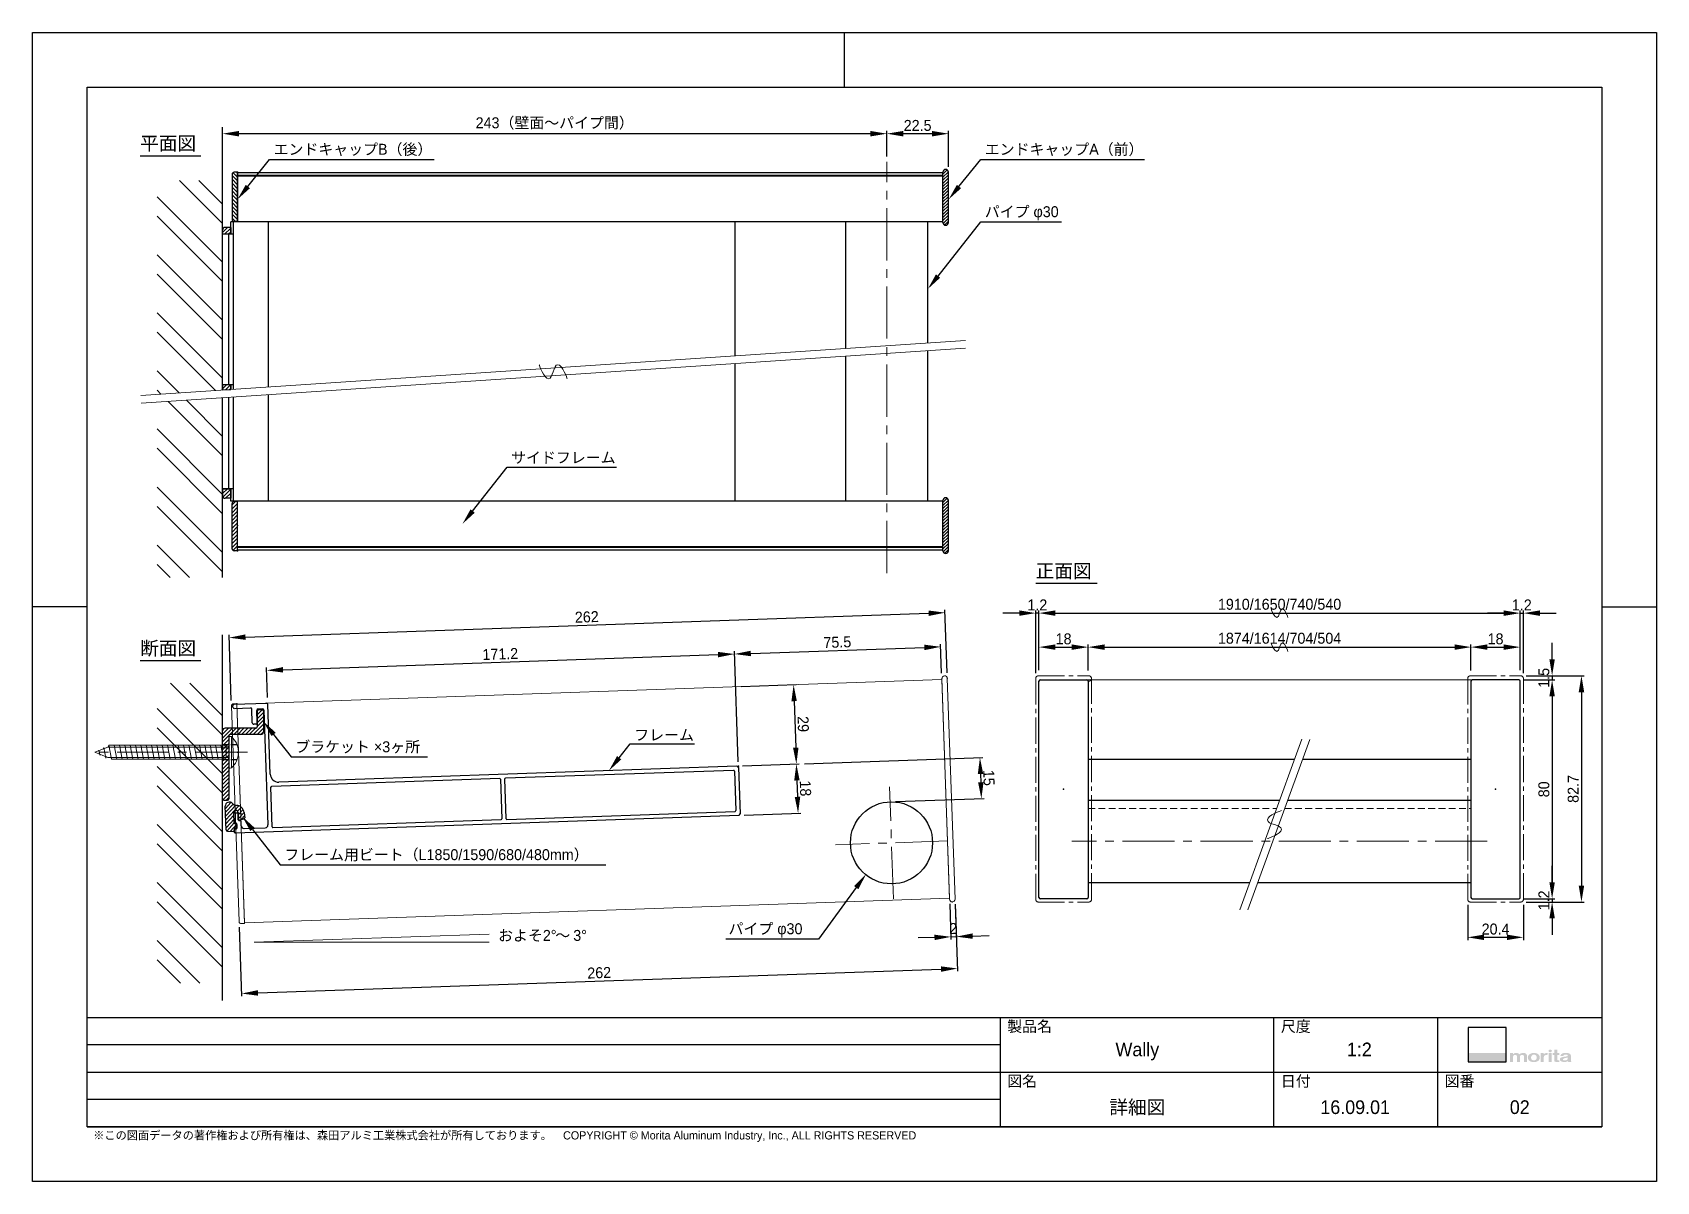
# Model space of a CAD drawing. Header units: millimetres. Extents: x 294 to 1873, y 2566 to 2986.
# Drawn here: x 1279 to 1873, y 2566 to 2986 of the extents above; entities that cross this region are included whole.
import ezdxf
from ezdxf import colors
from ezdxf.entities.mleader import LeaderData, LeaderLine
from ezdxf.enums import TextEntityAlignment as Align
from ezdxf.math import Vec2, Vec3

# ---------------------------------------------------------------- set-up
doc = ezdxf.new("R2010")
doc.units = ezdxf.units.MM
doc.linetypes.add('CENTER2', pattern=[28.575, 19.05, -3.175, 3.175, -3.175])
doc.linetypes.add('HIDDEN', pattern=[0.375, 0.25, -0.125])
doc.layers.add('0 @ 1', color=7, linetype='Continuous')
for name, color, linetype, lineweight in [('ハッチング', 255, 'Continuous', 9), ('中心線', 7, 'CENTER2', 9), ('寸法・仕様', 255, 'Continuous', 9), ('弱線', 4, 'Continuous', 15), ('本体', 3, 'Continuous', 25), ('破線', 140, 'HIDDEN', 15)]:
    doc.layers.add(name, color=color, linetype=linetype, lineweight=lineweight)
doc.styles.get("Standard").update_dxf_attribs({"font": ''})
doc.styles.add('x1', font='', dxfattribs={"height": 2})
doc.styles.add('x2', font='', dxfattribs={"height": 4})
doc.styles.add('図面枠', font='', dxfattribs={"height": 2.5})
doc.styles.get('Standard').set_extended_font_data('MS PGothic')
doc.styles.get('x1').set_extended_font_data('MS PGothic')
doc.styles.get('x2').set_extended_font_data('MS PGothic')
doc.styles.get('図面枠').set_extended_font_data('MS PGothic')
doc.dimstyles.new('x2', dxfattribs={"dimtxt": 4, "dimasz": 6, "dimexe": 1, "dimexo": 2, "dimgap": 1, "dimtad": 1, "dimtoh": 1, "dimdec": 1, "dimdsep": 46, "dimtxsty": 'x2', "dimcen": 0.1, "dimadec": 1, "dimazin": 0, "dimtfac": 1, "dimtdec": 1, "dimtmove": 0, "dimatfit": 3, "dimfxl": 1, "dimtolj": 1, "dimtzin": 0, "dimarcsym": 0})

msp = doc.modelspace()

# ---------------------------------------------------------------- texts
for s, height, p in [('平面図', 5, (1317.95, 2942.99)), ('正面図', 5, (1645.48, 2786.72)), ('断面図', 5, (1317.95, 2758.46)), ('およそ2°', 4, (1448.88, 2653.98)), ('～', 4, (1469.78, 2653.98)), ('3°', 4, (1476.36, 2653.98))]:
    msp.add_text(s, height=height).set_placement(p)
at = {"linetype": 'Continuous', "style": '図面枠'}
for s, p in [('Wally', (1682.68, 2611.79)), ('詳細図', (1682.65, 2590.69)), ('16.09.01', (1762.35, 2590.69)), ('02', (1822.55, 2590.7))]:
    msp.add_text(s, height=5, dxfattribs=at).set_placement(p, align=Align.CENTER)

# ---------------------------------------------------------------- blocks, each defined once
blk = doc.blocks.new('Morita Aluminum for WEB x2')
h = blk.add_hatch(color=256)
h.dxf.hatch_style = 1
edge = h.paths.add_edge_path()
edge.add_spline(control_points=[(536.37, 41.03), (536.37, 41.36), (536.37, 41.62), (536.37, 41.62), (536.37, 41.87), (536.46, 42.07), (536.64, 42.21)], knot_values=[19, 19, 19, 19, 19.375023, 19.375023, 19.375023, 20.375023, 20.375023, 20.375023, 20.375023], degree=3, periodic=0)
edge.add_spline(control_points=[(536.64, 42.21), (536.76, 42.31), (536.91, 42.36), (537.09, 42.36)], knot_values=[18, 18, 18, 18, 19, 19, 19, 19], degree=3, periodic=0)
edge.add_spline(control_points=[(537.09, 42.36), (537.27, 42.36), (537.41, 42.33), (537.51, 42.27)], knot_values=[17, 17, 17, 17, 18, 18, 18, 18], degree=3, periodic=0)
edge.add_spline(control_points=[(537.51, 42.27), (537.69, 42.18), (537.78, 42.01), (537.78, 41.79)], knot_values=[16, 16, 16, 16, 17, 17, 17, 17], degree=3, periodic=0)
edge.add_spline(control_points=[(537.78, 41.79), (537.78, 41.79), (537.78, 39.76), (537.78, 39.76), (537.78, 39.76), (538.06, 39.76), (538.35, 39.76)], knot_values=[14.5, 14.5, 14.5, 14.5, 15.5, 15.5, 15.5, 16, 16, 16, 16], degree=3, periodic=0)
edge.add_spline(control_points=[(538.35, 39.76), (538.63, 39.76), (538.92, 39.76), (538.92, 39.76), (538.92, 39.76), (538.92, 40.23), (538.92, 40.69)], knot_values=[13.5, 13.5, 13.5, 13.5, 14, 14, 14, 14.5, 14.5, 14.5, 14.5], degree=3, periodic=0)
edge.add_spline(control_points=[(538.92, 40.69), (538.92, 41.16), (538.92, 41.62), (538.92, 41.62), (538.92, 41.9), (538.99, 42.1), (539.14, 42.21)], knot_values=[12, 12, 12, 12, 12.5, 12.5, 12.5, 13.5, 13.5, 13.5, 13.5], degree=3, periodic=0)
edge.add_spline(control_points=[(539.14, 42.21), (539.27, 42.31), (539.44, 42.36), (539.64, 42.36)], knot_values=[11, 11, 11, 11, 12, 12, 12, 12], degree=3, periodic=0)
edge.add_spline(control_points=[(539.64, 42.36), (539.82, 42.36), (539.96, 42.33), (540.06, 42.27)], knot_values=[10, 10, 10, 10, 11, 11, 11, 11], degree=3, periodic=0)
edge.add_spline(control_points=[(540.06, 42.27), (540.26, 42.16), (540.36, 42), (540.36, 41.79)], knot_values=[9, 9, 9, 9, 10, 10, 10, 10], degree=3, periodic=0)
edge.add_spline(control_points=[(540.36, 41.79), (540.36, 41.79), (540.36, 39.76), (540.36, 39.76), (540.36, 39.76), (540.64, 39.76), (540.91, 39.76)], knot_values=[7.5, 7.5, 7.5, 7.5, 8.5, 8.5, 8.5, 9, 9, 9, 9], degree=3, periodic=0)
edge.add_spline(control_points=[(540.91, 39.76), (541.19, 39.76), (541.46, 39.76), (541.46, 39.76), (541.46, 39.76), (541.46, 40.32), (541.46, 40.88)], knot_values=[6.5, 6.5, 6.5, 6.5, 7, 7, 7, 7.5, 7.5, 7.5, 7.5], degree=3, periodic=0)
edge.add_spline(control_points=[(541.46, 40.88), (541.46, 41.44), (541.46, 42), (541.46, 42), (541.46, 42.72), (541, 43.07), (540.06, 43.07)], knot_values=[5, 5, 5, 5, 5.5, 5.5, 5.5, 6.5, 6.5, 6.5, 6.5], degree=3, periodic=0)
edge.add_spline(control_points=[(540.06, 43.07), (539.47, 43.07), (539.03, 42.89), (538.73, 42.53)], knot_values=[4, 4, 4, 4, 5, 5, 5, 5], degree=3, periodic=0)
edge.add_spline(control_points=[(538.73, 42.53), (538.42, 42.89), (538.02, 43.07), (537.51, 43.07)], knot_values=[3, 3, 3, 3, 4, 4, 4, 4], degree=3, periodic=0)
edge.add_spline(control_points=[(537.51, 43.07), (537.03, 43.07), (536.65, 42.91), (536.37, 42.59)], knot_values=[2, 2, 2, 2, 3, 3, 3, 3], degree=3, periodic=0)
edge.add_spline(control_points=[(536.37, 42.59), (536.37, 42.59), (536.37, 43.03), (536.37, 43.03), (536.37, 43.03), (536.09, 43.03), (535.82, 43.03)], knot_values=[0.5, 0.5, 0.5, 0.5, 1.5, 1.5, 1.5, 2, 2, 2, 2], degree=3, periodic=0)
edge.add_spline(control_points=[(535.82, 43.03), (535.54, 43.03), (535.27, 43.03), (535.27, 43.03), (535.27, 43.03), (535.27, 42.57), (535.27, 42)], knot_values=[22.624977, 22.624977, 22.624977, 22.624977, 23.124977, 23.124977, 23.124977, 23.5, 23.5, 23.5, 23.5], degree=3, periodic=0)
edge.add_spline(control_points=[(535.27, 42), (535.27, 41.42), (535.27, 40.73), (535.27, 40.27)], knot_values=[22.249985, 22.249985, 22.249985, 22.249985, 22.624977, 22.624977, 22.624977, 22.624977], degree=3, periodic=0)
edge.add_spline(control_points=[(535.27, 40.27), (535.27, 40.16), (535.27, 40.06), (535.27, 39.98)], knot_values=[22.156237, 22.156237, 22.156237, 22.156237, 22.249985, 22.249985, 22.249985, 22.249985], degree=3, periodic=0)
edge.add_spline(control_points=[(535.27, 39.98), (535.27, 39.9), (535.27, 39.84), (535.27, 39.8)], knot_values=[22.062489, 22.062489, 22.062489, 22.062489, 22.156237, 22.156237, 22.156237, 22.156237], degree=3, periodic=0)
edge.add_spline(control_points=[(535.27, 39.8), (535.27, 39.79), (535.27, 39.78), (535.27, 39.78)], knot_values=[22.039052, 22.039052, 22.039052, 22.039052, 22.062489, 22.062489, 22.062489, 22.062489], degree=3, periodic=0)
edge.add_spline(control_points=[(535.27, 39.78), (535.27, 39.77), (535.27, 39.77), (535.27, 39.77)], knot_values=[22.015615, 22.015615, 22.015615, 22.015615, 22.039052, 22.039052, 22.039052, 22.039052], degree=3, periodic=0)
edge.add_spline(control_points=[(535.27, 39.76), (535.27, 39.76), (535.27, 39.76), (535.27, 39.76), (535.27, 39.76), (535.27, 39.76), (535.27, 39.76)], knot_values=[21.999868, 21.999868, 21.999868, 21.999868, 22, 22, 22, 22.000234, 22.000234, 22.000234, 22.000234], degree=3, periodic=0)
edge.add_spline(control_points=[(535.27, 39.76), (535.27, 39.76), (535.28, 39.76), (535.29, 39.76)], knot_values=[21.921867, 21.921867, 21.921867, 21.921867, 21.968741, 21.968741, 21.968741, 21.968741], degree=3, periodic=0)
edge.add_spline(control_points=[(535.29, 39.76), (535.29, 39.76), (535.3, 39.76), (535.31, 39.76)], knot_values=[21.874992, 21.874992, 21.874992, 21.874992, 21.921867, 21.921867, 21.921867, 21.921867], degree=3, periodic=0)
edge.add_spline(control_points=[(535.31, 39.76), (535.36, 39.76), (535.43, 39.76), (535.52, 39.76)], knot_values=[21.687496, 21.687496, 21.687496, 21.687496, 21.874992, 21.874992, 21.874992, 21.874992], degree=3, periodic=0)
edge.add_spline(control_points=[(535.52, 39.76), (535.61, 39.76), (535.71, 39.76), (535.82, 39.76)], knot_values=[21.5, 21.5, 21.5, 21.5, 21.687496, 21.687496, 21.687496, 21.687496], degree=3, periodic=0)
edge.add_spline(control_points=[(535.82, 39.76), (535.92, 39.76), (536.03, 39.76), (536.11, 39.76)], knot_values=[21.312504, 21.312504, 21.312504, 21.312504, 21.5, 21.5, 21.5, 21.5], degree=3, periodic=0)
edge.add_spline(control_points=[(536.11, 39.76), (536.2, 39.76), (536.28, 39.76), (536.32, 39.76)], knot_values=[21.125007, 21.125007, 21.125007, 21.125007, 21.312504, 21.312504, 21.312504, 21.312504], degree=3, periodic=0)
edge.add_spline(control_points=[(536.32, 39.76), (536.33, 39.76), (536.34, 39.76), (536.35, 39.76)], knot_values=[21.078133, 21.078133, 21.078133, 21.078133, 21.125007, 21.125007, 21.125007, 21.125007], degree=3, periodic=0)
edge.add_spline(control_points=[(536.37, 39.76), (536.37, 39.76), (536.37, 39.76), (536.37, 39.76), (536.37, 39.76), (536.37, 39.76), (536.37, 39.76)], knot_values=[20.999766, 20.999766, 20.999766, 20.999766, 21.000081, 21.000081, 21.000081, 21.000315, 21.000315, 21.000315, 21.000315], degree=3, periodic=0)
edge.add_spline(control_points=[(536.37, 39.77), (536.37, 39.77), (536.37, 39.78), (536.37, 39.78)], knot_values=[20.937511, 20.937511, 20.937511, 20.937511, 20.960948, 20.960948, 20.960948, 20.960948], degree=3, periodic=0)
edge.add_spline(control_points=[(536.37, 39.78), (536.37, 39.8), (536.37, 39.84), (536.37, 39.89)], knot_values=[20.843763, 20.843763, 20.843763, 20.843763, 20.937511, 20.937511, 20.937511, 20.937511], degree=3, periodic=0)
edge.add_spline(control_points=[(536.37, 39.89), (536.37, 39.93), (536.37, 39.99), (536.37, 40.05)], knot_values=[20.750015, 20.750015, 20.750015, 20.750015, 20.843763, 20.843763, 20.843763, 20.843763], degree=3, periodic=0)
edge.add_spline(control_points=[(536.37, 40.05), (536.37, 40.31), (536.37, 40.71), (536.37, 41.03)], knot_values=[20.375023, 20.375023, 20.375023, 20.375023, 20.750015, 20.750015, 20.750015, 20.750015], degree=3, periodic=0)
edge = h.paths.add_edge_path()
edge.add_spline(control_points=[(546.15, 41.45), (546.15, 42.01), (545.88, 42.44), (545.35, 42.74)], knot_values=[3, 3, 3, 3, 4, 4, 4, 4], degree=3, periodic=0)
edge.add_spline(control_points=[(545.35, 42.74), (544.92, 42.98), (544.41, 43.08), (543.83, 43.05)], knot_values=[2, 2, 2, 2, 3, 3, 3, 3], degree=3, periodic=0)
edge.add_spline(control_points=[(543.83, 43.05), (543.14, 43.01), (542.62, 42.81), (542.27, 42.46)], knot_values=[1, 1, 1, 1, 2, 2, 2, 2], degree=3, periodic=0)
edge.add_spline(control_points=[(542.27, 42.46), (541.94, 42.14), (541.77, 41.78), (541.77, 41.39)], knot_values=[0, 0, 0, 0, 1, 1, 1, 1], degree=3, periodic=0)
edge.add_spline(control_points=[(541.77, 41.39), (541.77, 40.8), (542.04, 40.35), (542.57, 40.06)], knot_values=[7, 7, 7, 7, 8, 8, 8, 8], degree=3, periodic=0)
edge.add_spline(control_points=[(542.57, 40.06), (542.98, 39.83), (543.45, 39.72), (543.98, 39.72)], knot_values=[6, 6, 6, 6, 7, 7, 7, 7], degree=3, periodic=0)
edge.add_spline(control_points=[(543.98, 39.72), (544.51, 39.72), (544.98, 39.83), (545.39, 40.06)], knot_values=[5, 5, 5, 5, 6, 6, 6, 6], degree=3, periodic=0)
edge.add_spline(control_points=[(545.39, 40.06), (545.89, 40.34), (546.15, 40.8), (546.15, 41.45)], knot_values=[4, 4, 4, 4, 5, 5, 5, 5], degree=3, periodic=0)
edge = h.paths.add_edge_path(flags=16)
edge.add_spline(control_points=[(542.95, 41.49), (542.98, 41.8), (543.11, 42.05), (543.33, 42.23)], knot_values=[7, 7, 7, 7, 8, 8, 8, 8], degree=3, periodic=0)
edge.add_spline(control_points=[(543.33, 42.23), (543.51, 42.39), (543.74, 42.46), (544.02, 42.46)], knot_values=[6, 6, 6, 6, 7, 7, 7, 7], degree=3, periodic=0)
edge.add_spline(control_points=[(544.02, 42.46), (544.4, 42.46), (544.68, 42.32), (544.85, 42.02)], knot_values=[5, 5, 5, 5, 6, 6, 6, 6], degree=3, periodic=0)
edge.add_spline(control_points=[(544.85, 42.02), (544.98, 41.82), (545.03, 41.55), (545.01, 41.2)], knot_values=[4, 4, 4, 4, 5, 5, 5, 5], degree=3, periodic=0)
edge.add_spline(control_points=[(545.01, 41.2), (544.96, 40.94), (544.87, 40.75), (544.74, 40.61)], knot_values=[3, 3, 3, 3, 4, 4, 4, 4], degree=3, periodic=0)
edge.add_spline(control_points=[(544.74, 40.61), (544.54, 40.4), (544.23, 40.3), (543.83, 40.33)], knot_values=[2, 2, 2, 2, 3, 3, 3, 3], degree=3, periodic=0)
edge.add_spline(control_points=[(543.83, 40.33), (543.5, 40.39), (543.26, 40.54), (543.11, 40.78)], knot_values=[1, 1, 1, 1, 2, 2, 2, 2], degree=3, periodic=0)
edge.add_spline(control_points=[(543.11, 40.78), (542.98, 40.96), (542.93, 41.2), (542.95, 41.49)], knot_values=[0, 0, 0, 0, 1, 1, 1, 1], degree=3, periodic=0)
edge = h.paths.add_edge_path()
edge.add_spline(control_points=[(547.61, 40.99), (547.61, 41.31), (547.61, 41.56), (547.61, 41.56), (547.61, 41.81), (547.72, 42.02), (547.95, 42.17)], knot_values=[7, 7, 7, 7, 7.375023, 7.375023, 7.375023, 8.375023, 8.375023, 8.375023, 8.375023], degree=3, periodic=0)
edge.add_spline(control_points=[(547.95, 42.17), (548.18, 42.31), (548.47, 42.38), (548.82, 42.38)], knot_values=[6, 6, 6, 6, 7, 7, 7, 7], degree=3, periodic=0)
edge.add_spline(control_points=[(548.82, 42.38), (548.82, 42.38), (549.01, 42.38), (549.01, 42.38), (549.01, 42.38), (549.01, 42.55), (549.01, 42.72)], knot_values=[4.5, 4.5, 4.5, 4.5, 5.5, 5.5, 5.5, 6, 6, 6, 6], degree=3, periodic=0)
edge.add_spline(control_points=[(549.01, 42.72), (549.01, 42.89), (549.01, 43.06), (549.01, 43.06), (548.78, 43.07), (548.57, 43.06), (548.37, 43.02)], knot_values=[3, 3, 3, 3, 3.5, 3.5, 3.5, 4.5, 4.5, 4.5, 4.5], degree=3, periodic=0)
edge.add_spline(control_points=[(548.37, 43.02), (548.09, 42.96), (547.83, 42.81), (547.61, 42.62)], knot_values=[2, 2, 2, 2, 3, 3, 3, 3], degree=3, periodic=0)
edge.add_spline(control_points=[(547.61, 42.62), (547.61, 42.62), (547.61, 43.04), (547.61, 43.04), (547.61, 43.04), (547.32, 43.04), (547.04, 43.04)], knot_values=[0.5, 0.5, 0.5, 0.5, 1.5, 1.5, 1.5, 2, 2, 2, 2], degree=3, periodic=0)
edge.add_spline(control_points=[(547.04, 43.04), (546.75, 43.04), (546.46, 43.04), (546.46, 43.04), (546.46, 43.04), (546.46, 42.58), (546.46, 42)], knot_values=[10.624977, 10.624977, 10.624977, 10.624977, 11.124977, 11.124977, 11.124977, 11.5, 11.5, 11.5, 11.5], degree=3, periodic=0)
edge.add_spline(control_points=[(546.46, 42), (546.46, 41.43), (546.46, 40.74), (546.46, 40.28)], knot_values=[10.249985, 10.249985, 10.249985, 10.249985, 10.624977, 10.624977, 10.624977, 10.624977], degree=3, periodic=0)
edge.add_spline(control_points=[(546.46, 40.28), (546.46, 40.16), (546.46, 40.06), (546.46, 39.98)], knot_values=[10.156237, 10.156237, 10.156237, 10.156237, 10.249985, 10.249985, 10.249985, 10.249985], degree=3, periodic=0)
edge.add_spline(control_points=[(546.46, 39.98), (546.46, 39.9), (546.46, 39.84), (546.46, 39.81)], knot_values=[10.062489, 10.062489, 10.062489, 10.062489, 10.156237, 10.156237, 10.156237, 10.156237], degree=3, periodic=0)
edge.add_spline(control_points=[(546.46, 39.81), (546.46, 39.8), (546.46, 39.79), (546.46, 39.78)], knot_values=[10.039052, 10.039052, 10.039052, 10.039052, 10.062489, 10.062489, 10.062489, 10.062489], degree=3, periodic=0)
edge.add_spline(control_points=[(546.46, 39.78), (546.46, 39.78), (546.46, 39.77), (546.46, 39.77)], knot_values=[10.015615, 10.015615, 10.015615, 10.015615, 10.039052, 10.039052, 10.039052, 10.039052], degree=3, periodic=0)
edge.add_spline(control_points=[(546.46, 39.77), (546.46, 39.77), (546.46, 39.77), (546.46, 39.77), (546.46, 39.77), (546.46, 39.77), (546.46, 39.77)], knot_values=[9.999868, 9.999868, 9.999868, 9.999868, 10, 10, 10, 10.000234, 10.000234, 10.000234, 10.000234], degree=3, periodic=0)
edge.add_spline(control_points=[(546.47, 39.77), (546.47, 39.77), (546.48, 39.77), (546.48, 39.77)], knot_values=[9.921867, 9.921867, 9.921867, 9.921867, 9.968741, 9.968741, 9.968741, 9.968741], degree=3, periodic=0)
edge.add_spline(control_points=[(546.48, 39.77), (546.49, 39.77), (546.5, 39.77), (546.51, 39.77)], knot_values=[9.874992, 9.874992, 9.874992, 9.874992, 9.921867, 9.921867, 9.921867, 9.921867], degree=3, periodic=0)
edge.add_spline(control_points=[(546.51, 39.77), (546.56, 39.77), (546.64, 39.77), (546.73, 39.77)], knot_values=[9.687496, 9.687496, 9.687496, 9.687496, 9.874993, 9.874993, 9.874993, 9.874993], degree=3, periodic=0)
edge.add_spline(control_points=[(546.73, 39.77), (546.82, 39.77), (546.93, 39.77), (547.04, 39.77)], knot_values=[9.5, 9.5, 9.5, 9.5, 9.687496, 9.687496, 9.687496, 9.687496], degree=3, periodic=0)
edge.add_spline(control_points=[(547.04, 39.77), (547.14, 39.77), (547.25, 39.77), (547.34, 39.77)], knot_values=[9.312504, 9.312504, 9.312504, 9.312504, 9.5, 9.5, 9.5, 9.5], degree=3, periodic=0)
edge.add_spline(control_points=[(547.34, 39.77), (547.43, 39.77), (547.51, 39.77), (547.56, 39.77)], knot_values=[9.125007, 9.125007, 9.125007, 9.125007, 9.312504, 9.312504, 9.312504, 9.312504], degree=3, periodic=0)
edge.add_spline(control_points=[(547.56, 39.77), (547.57, 39.77), (547.58, 39.77), (547.59, 39.77)], knot_values=[9.078133, 9.078133, 9.078133, 9.078133, 9.125008, 9.125008, 9.125008, 9.125008], degree=3, periodic=0)
edge.add_spline(control_points=[(547.61, 39.77), (547.61, 39.77), (547.61, 39.77), (547.61, 39.77), (547.61, 39.77), (547.61, 39.77), (547.61, 39.77)], knot_values=[8.999766, 8.999766, 8.999766, 8.999766, 9.000081, 9.000081, 9.000081, 9.000315, 9.000315, 9.000315, 9.000315], degree=3, periodic=0)
edge.add_spline(control_points=[(547.61, 39.78), (547.61, 39.78), (547.61, 39.78), (547.61, 39.79)], knot_values=[8.937511, 8.937511, 8.937511, 8.937511, 8.960948, 8.960948, 8.960948, 8.960948], degree=3, periodic=0)
edge.add_spline(control_points=[(547.61, 39.79), (547.61, 39.81), (547.61, 39.84), (547.61, 39.89)], knot_values=[8.843763, 8.843763, 8.843763, 8.843763, 8.937511, 8.937511, 8.937511, 8.937511], degree=3, periodic=0)
edge.add_spline(control_points=[(547.61, 39.89), (547.61, 39.93), (547.61, 39.99), (547.61, 40.05)], knot_values=[8.750015, 8.750015, 8.750015, 8.750015, 8.843763, 8.843763, 8.843763, 8.843763], degree=3, periodic=0)
edge.add_spline(control_points=[(547.61, 40.05), (547.61, 40.3), (547.61, 40.68), (547.61, 40.99)], knot_values=[8.375023, 8.375023, 8.375023, 8.375023, 8.750015, 8.750015, 8.750015, 8.750015], degree=3, periodic=0)
h.paths.add_polyline_path([(550.52, 43.02), (549.34, 43.02), (549.34, 39.76), (550.52, 39.76)])
edge = h.paths.add_edge_path()
edge.add_spline(control_points=[(550.56, 43.8), (550.56, 43.98), (550.49, 44.1), (550.37, 44.17)], knot_values=[5, 5, 5, 5, 6, 6, 6, 6], degree=3, periodic=0)
edge.add_spline(control_points=[(550.37, 44.17), (550.26, 44.23), (550.13, 44.26), (549.95, 44.26)], knot_values=[4, 4, 4, 4, 5, 5, 5, 5], degree=3, periodic=0)
edge.add_spline(control_points=[(549.95, 44.26), (549.77, 44.26), (549.63, 44.23), (549.53, 44.17)], knot_values=[3, 3, 3, 3, 4, 4, 4, 4], degree=3, periodic=0)
edge.add_spline(control_points=[(549.53, 44.17), (549.4, 44.1), (549.34, 43.98), (549.34, 43.8)], knot_values=[2, 2, 2, 2, 3, 3, 3, 3], degree=3, periodic=0)
edge.add_spline(control_points=[(549.34, 43.8), (549.34, 43.63), (549.4, 43.5), (549.53, 43.43)], knot_values=[1, 1, 1, 1, 2, 2, 2, 2], degree=3, periodic=0)
edge.add_spline(control_points=[(549.53, 43.43), (549.63, 43.37), (549.77, 43.34), (549.95, 43.34)], knot_values=[0, 0, 0, 0, 1, 1, 1, 1], degree=3, periodic=0)
edge.add_spline(control_points=[(549.95, 43.34), (550.13, 43.34), (550.26, 43.37), (550.37, 43.43)], knot_values=[7, 7, 7, 7, 8, 8, 8, 8], degree=3, periodic=0)
edge.add_spline(control_points=[(550.37, 43.43), (550.49, 43.5), (550.56, 43.63), (550.56, 43.8)], knot_values=[6, 6, 6, 6, 7, 7, 7, 7], degree=3, periodic=0)
edge = h.paths.add_edge_path()
edge.add_spline(control_points=[(552.91, 42.36), (553.1, 42.36), (553.29, 42.36), (553.29, 42.36), (553.29, 42.36), (553.29, 42.52), (553.29, 42.69)], knot_values=[5.5, 5.5, 5.5, 5.5, 6, 6, 6, 6.5, 6.5, 6.5, 6.5], degree=3, periodic=0)
edge.add_spline(control_points=[(553.29, 42.69), (553.29, 42.85), (553.29, 43.02), (553.29, 43.02), (553.29, 43.02), (553.1, 43.02), (552.91, 43.02)], knot_values=[4.5, 4.5, 4.5, 4.5, 5, 5, 5, 5.5, 5.5, 5.5, 5.5], degree=3, periodic=0)
edge.add_spline(control_points=[(552.91, 43.02), (552.72, 43.02), (552.53, 43.02), (552.53, 43.02), (552.53, 43.02), (552.53, 43.32), (552.53, 43.63)], knot_values=[3.5, 3.5, 3.5, 3.5, 4, 4, 4, 4.5, 4.5, 4.5, 4.5], degree=3, periodic=0)
edge.add_spline(control_points=[(552.53, 43.63), (552.53, 43.93), (552.53, 44.24), (552.53, 44.24), (552.53, 44.24), (552.25, 44.24), (551.97, 44.24)], knot_values=[2.5, 2.5, 2.5, 2.5, 3, 3, 3, 3.5, 3.5, 3.5, 3.5], degree=3, periodic=0)
edge.add_spline(control_points=[(551.97, 44.24), (551.7, 44.24), (551.42, 44.24), (551.42, 44.24), (551.42, 44.24), (551.42, 43.93), (551.42, 43.63)], knot_values=[1.5, 1.5, 1.5, 1.5, 2, 2, 2, 2.5, 2.5, 2.5, 2.5], degree=3, periodic=0)
edge.add_spline(control_points=[(551.42, 43.63), (551.42, 43.32), (551.42, 43.02), (551.42, 43.02), (551.42, 43.02), (551.28, 43.02), (551.14, 43.02)], knot_values=[0.5, 0.5, 0.5, 0.5, 1, 1, 1, 1.5, 1.5, 1.5, 1.5], degree=3, periodic=0)
edge.add_spline(control_points=[(551.14, 43.02), (551, 43.02), (550.85, 43.02), (550.85, 43.02), (550.85, 43.02), (550.85, 42.92), (550.85, 42.81)], knot_values=[16.624977, 16.624977, 16.624977, 16.624977, 17.124977, 17.124977, 17.124977, 17.5, 17.5, 17.5, 17.5], degree=3, periodic=0)
edge.add_spline(control_points=[(550.85, 42.81), (550.85, 42.69), (550.85, 42.56), (550.85, 42.46)], knot_values=[16.249985, 16.249985, 16.249985, 16.249985, 16.624977, 16.624977, 16.624977, 16.624977], degree=3, periodic=0)
edge.add_spline(control_points=[(550.85, 42.46), (550.85, 42.44), (550.85, 42.42), (550.85, 42.4)], knot_values=[16.156237, 16.156237, 16.156237, 16.156237, 16.249985, 16.249985, 16.249985, 16.249985], degree=3, periodic=0)
edge.add_spline(control_points=[(550.85, 42.4), (550.85, 42.39), (550.85, 42.38), (550.85, 42.37)], knot_values=[16.062489, 16.062489, 16.062489, 16.062489, 16.156237, 16.156237, 16.156237, 16.156237], degree=3, periodic=0)
edge.add_spline(control_points=[(550.85, 42.36), (550.85, 42.36), (550.85, 42.36), (550.85, 42.36), (550.85, 42.36), (550.85, 42.36), (550.85, 42.36)], knot_values=[15.999685, 15.999685, 15.999685, 15.999685, 16, 16, 16, 16.0006, 16.0006, 16.0006, 16.0006], degree=3, periodic=0)
edge.add_spline(control_points=[(550.86, 42.36), (550.87, 42.36), (550.87, 42.36), (550.88, 42.36)], knot_values=[15.874992, 15.874992, 15.874992, 15.874992, 15.921867, 15.921867, 15.921867, 15.921867], degree=3, periodic=0)
edge.add_spline(control_points=[(550.88, 42.36), (550.9, 42.36), (550.94, 42.36), (550.99, 42.36)], knot_values=[15.687496, 15.687496, 15.687496, 15.687496, 15.874992, 15.874992, 15.874992, 15.874992], degree=3, periodic=0)
edge.add_spline(control_points=[(550.99, 42.36), (551.03, 42.36), (551.09, 42.36), (551.14, 42.36)], knot_values=[15.5, 15.5, 15.5, 15.5, 15.687496, 15.687496, 15.687496, 15.687496], degree=3, periodic=0)
edge.add_spline(control_points=[(551.14, 42.36), (551.19, 42.36), (551.25, 42.36), (551.29, 42.36)], knot_values=[15.312504, 15.312504, 15.312504, 15.312504, 15.5, 15.5, 15.5, 15.5], degree=3, periodic=0)
edge.add_spline(control_points=[(551.29, 42.36), (551.34, 42.36), (551.38, 42.36), (551.4, 42.36)], knot_values=[15.125008, 15.125008, 15.125008, 15.125008, 15.312504, 15.312504, 15.312504, 15.312504], degree=3, periodic=0)
edge.add_spline(control_points=[(551.4, 42.36), (551.4, 42.36), (551.41, 42.36), (551.41, 42.36)], knot_values=[15.078133, 15.078133, 15.078133, 15.078133, 15.125008, 15.125008, 15.125008, 15.125008], degree=3, periodic=0)
edge.add_spline(control_points=[(551.41, 42.36), (551.42, 42.36), (551.42, 42.36), (551.42, 42.36)], knot_values=[15.031259, 15.031259, 15.031259, 15.031259, 15.078133, 15.078133, 15.078133, 15.078133], degree=3, periodic=0)
edge.add_spline(control_points=[(551.42, 42.36), (551.42, 42.36), (551.42, 42.36), (551.42, 42.36)], knot_values=[15.019541, 15.019541, 15.019541, 15.019541, 15.031259, 15.031259, 15.031259, 15.031259], degree=3, periodic=0)
edge.add_spline(control_points=[(551.42, 42.36), (551.42, 42.36), (551.42, 42.36), (551.42, 42.36)], knot_values=[15.007822, 15.007822, 15.007822, 15.007822, 15.019541, 15.019541, 15.019541, 15.019541], degree=3, periodic=0)
edge.add_spline(control_points=[(551.42, 42.36), (551.42, 42.36), (551.42, 42.36), (551.42, 42.36)], knot_values=[15.004893, 15.004893, 15.004893, 15.004893, 15.007822, 15.007822, 15.007822, 15.007822], degree=3, periodic=0)
edge.add_spline(control_points=[(551.42, 42.36), (551.42, 42.36), (551.42, 42.36), (551.42, 42.36)], knot_values=[15.001963, 15.001963, 15.001963, 15.001963, 15.004893, 15.004893, 15.004893, 15.004893], degree=3, periodic=0)
edge.add_spline(control_points=[(551.42, 42.36), (551.42, 42.36), (551.42, 42.36), (551.42, 42.36)], knot_values=[15.001231, 15.001231, 15.001231, 15.001231, 15.001963, 15.001963, 15.001963, 15.001963], degree=3, periodic=0)
edge.add_spline(control_points=[(551.42, 42.36), (551.42, 42.36), (551.42, 42.36), (551.42, 42.36)], knot_values=[15.000498, 15.000498, 15.000498, 15.000498, 15.001231, 15.001231, 15.001231, 15.001231], degree=3, periodic=0)
edge.add_spline(control_points=[(551.42, 42.35), (551.42, 42.35), (551.42, 42.34), (551.42, 42.34)], knot_values=[14.937511, 14.937511, 14.937511, 14.937511, 14.960948, 14.960948, 14.960948, 14.960948], degree=3, periodic=0)
edge.add_spline(control_points=[(551.42, 42.34), (551.42, 42.32), (551.42, 42.28), (551.42, 42.23)], knot_values=[14.843763, 14.843763, 14.843763, 14.843763, 14.937511, 14.937511, 14.937511, 14.937511], degree=3, periodic=0)
edge.add_spline(control_points=[(551.42, 42.23), (551.42, 42.18), (551.42, 42.12), (551.42, 42.06)], knot_values=[14.750015, 14.750015, 14.750015, 14.750015, 14.843763, 14.843763, 14.843763, 14.843763], degree=3, periodic=0)
edge.add_spline(control_points=[(551.42, 42.06), (551.42, 41.78), (551.42, 41.37), (551.42, 41.02)], knot_values=[14.375023, 14.375023, 14.375023, 14.375023, 14.750015, 14.750015, 14.750015, 14.750015], degree=3, periodic=0)
edge.add_spline(control_points=[(551.42, 41.02), (551.42, 40.68), (551.42, 40.4), (551.42, 40.4), (551.42, 40.17), (551.51, 40), (551.69, 39.9)], knot_values=[13, 13, 13, 13, 13.375023, 13.375023, 13.375023, 14.375023, 14.375023, 14.375023, 14.375023], degree=3, periodic=0)
edge.add_spline(control_points=[(551.69, 39.9), (551.89, 39.78), (552.2, 39.73), (552.6, 39.73)], knot_values=[12, 12, 12, 12, 13, 13, 13, 13], degree=3, periodic=0)
edge.add_spline(control_points=[(552.6, 39.73), (552.6, 39.73), (553.32, 39.73), (553.32, 39.73), (553.32, 39.73), (553.32, 39.89), (553.32, 40.06)], knot_values=[10.5, 10.5, 10.5, 10.5, 11.5, 11.5, 11.5, 12, 12, 12, 12], degree=3, periodic=0)
edge.add_spline(control_points=[(553.32, 40.06), (553.32, 40.23), (553.32, 40.4), (553.32, 40.4), (553.32, 40.4), (553.2, 40.4), (553.08, 40.4)], knot_values=[9.5, 9.5, 9.5, 9.5, 10, 10, 10, 10.5, 10.5, 10.5, 10.5], degree=3, periodic=0)
edge.add_spline(control_points=[(553.08, 40.4), (552.95, 40.4), (552.83, 40.4), (552.83, 40.4), (552.63, 40.4), (552.53, 40.46), (552.53, 40.57)], knot_values=[8, 8, 8, 8, 8.5, 8.5, 8.5, 9.5, 9.5, 9.5, 9.5], degree=3, periodic=0)
edge.add_spline(control_points=[(552.53, 40.57), (552.53, 40.57), (552.53, 42.36), (552.53, 42.36), (552.53, 42.36), (552.72, 42.36), (552.91, 42.36)], knot_values=[6.5, 6.5, 6.5, 6.5, 7.5, 7.5, 7.5, 8, 8, 8, 8], degree=3, periodic=0)
edge = h.paths.add_edge_path()
edge.add_spline(control_points=[(555.13, 42.42), (555.32, 42.5), (555.66, 42.54), (555.97, 42.48)], knot_values=[15, 15, 15, 15, 16, 16, 16, 16], degree=3, periodic=0)
edge.add_spline(control_points=[(555.97, 42.48), (556.25, 42.41), (556.39, 42.29), (556.39, 42.12)], knot_values=[14, 14, 14, 14, 15, 15, 15, 15], degree=3, periodic=0)
edge.add_spline(control_points=[(556.39, 42.12), (556.39, 41.98), (556.26, 41.88), (556, 41.83)], knot_values=[13, 13, 13, 13, 14, 14, 14, 14], degree=3, periodic=0)
edge.add_spline(control_points=[(556, 41.83), (555.8, 41.78), (555.45, 41.73), (554.94, 41.66)], knot_values=[12, 12, 12, 12, 13, 13, 13, 13], degree=3, periodic=0)
edge.add_spline(control_points=[(554.94, 41.66), (553.88, 41.5), (553.39, 41.14), (553.5, 40.56)], knot_values=[11, 11, 11, 11, 12, 12, 12, 12], degree=3, periodic=0)
edge.add_spline(control_points=[(553.5, 40.56), (553.57, 40.17), (553.94, 39.91), (554.6, 39.8)], knot_values=[10, 10, 10, 10, 11, 11, 11, 11], degree=3, periodic=0)
edge.add_spline(control_points=[(554.6, 39.8), (555.26, 39.68), (555.88, 39.77), (556.46, 40.08)], knot_values=[9, 9, 9, 9, 10, 10, 10, 10], degree=3, periodic=0)
edge.add_spline(control_points=[(556.46, 40.08), (556.46, 40.08), (556.58, 39.78), (556.58, 39.78), (556.58, 39.78), (556.86, 39.78), (557.15, 39.78)], knot_values=[7.5, 7.5, 7.5, 7.5, 8.5, 8.5, 8.5, 9, 9, 9, 9], degree=3, periodic=0)
edge.add_spline(control_points=[(557.15, 39.78), (557.43, 39.78), (557.72, 39.78), (557.72, 39.78), (557.59, 40.05), (557.53, 40.33), (557.53, 40.62)], knot_values=[6, 6, 6, 6, 6.5, 6.5, 6.5, 7.5, 7.5, 7.5, 7.5], degree=3, periodic=0)
edge.add_spline(control_points=[(557.53, 40.62), (557.53, 40.62), (557.53, 41.87), (557.53, 41.87), (557.53, 42.32), (557.36, 42.63), (557.03, 42.82)], knot_values=[4, 4, 4, 4, 5, 5, 5, 6, 6, 6, 6], degree=3, periodic=0)
edge.add_spline(control_points=[(557.03, 42.82), (556.7, 43), (556.25, 43.09), (555.66, 43.09)], knot_values=[3, 3, 3, 3, 4, 4, 4, 4], degree=3, periodic=0)
edge.add_spline(control_points=[(555.66, 43.09), (555.08, 43.09), (554.62, 42.99), (554.29, 42.8)], knot_values=[2, 2, 2, 2, 3, 3, 3, 3], degree=3, periodic=0)
edge.add_spline(control_points=[(554.29, 42.8), (553.94, 42.57), (553.74, 42.3), (553.69, 41.99)], knot_values=[1, 1, 1, 1, 2, 2, 2, 2], degree=3, periodic=0)
edge.add_spline(control_points=[(553.69, 41.99), (553.69, 41.99), (554.79, 41.99), (554.79, 41.99)], knot_values=[0, 0, 0, 0, 1, 1, 1, 1], degree=3, periodic=0)
edge.add_spline(control_points=[(554.79, 41.99), (554.81, 42.22), (555, 42.37), (555.13, 42.42)], knot_values=[16, 16, 16, 16, 17, 17, 17, 17], degree=3, periodic=0)
edge = h.paths.add_edge_path(flags=16)
edge.add_spline(control_points=[(554.6, 40.6), (554.55, 40.84), (554.74, 41.02), (555.17, 41.13)], knot_values=[2, 2, 2, 2, 3, 3, 3, 3], degree=3, periodic=0)
edge.add_spline(control_points=[(555.17, 41.13), (555.42, 41.2), (555.66, 41.26), (555.89, 41.3)], knot_values=[1, 1, 1, 1, 2, 2, 2, 2], degree=3, periodic=0)
edge.add_spline(control_points=[(555.89, 41.3), (556.14, 41.35), (556.31, 41.4), (556.39, 41.45), (556.39, 41.45), (556.39, 41.34), (556.39, 41.24)], knot_values=[6.5, 6.5, 6.5, 6.5, 7.5, 7.5, 7.5, 8, 8, 8, 8], degree=3, periodic=0)
edge.add_spline(control_points=[(556.39, 41.24), (556.39, 41.13), (556.39, 41.02), (556.39, 41.02), (556.39, 40.87), (556.31, 40.72), (556.16, 40.58)], knot_values=[5, 5, 5, 5, 5.5, 5.5, 5.5, 6.5, 6.5, 6.5, 6.5], degree=3, periodic=0)
edge.add_spline(control_points=[(556.16, 40.58), (555.98, 40.41), (555.73, 40.32), (555.4, 40.31)], knot_values=[4, 4, 4, 4, 5, 5, 5, 5], degree=3, periodic=0)
edge.add_spline(control_points=[(555.4, 40.31), (554.94, 40.28), (554.67, 40.38), (554.6, 40.6)], knot_values=[3, 3, 3, 3, 4, 4, 4, 4], degree=3, periodic=0)
h.paths.add_polyline_path([(533.82, 43.03), (519.98, 43.03), (519.98, 39.77), (533.82, 39.77)])
for p, q in [((291.84, 396.08), (291.84, 416.08)), ((14.84, 206.08), (-5.16, 206.08)), ((568.84, 206.08), (588.84, 206.08)), ((14.84, 56.08), (568.84, 56.08)), ((348.84, 16.08), (348.84, 56.08)), ((448.84, 16.08), (448.84, 56.08)), ((508.84, 16.08), (508.84, 56.08)), ((508.84, 16.08), (508.84, 56.08)), ((519.98, 52.39), (519.98, 39.77)), ((533.82, 52.39), (519.98, 52.39)), ((533.82, 39.77), (533.82, 52.39)), ((348.84, 46.08), (14.84, 46.08)), ((14.84, 36.08), (568.84, 36.08)), ((519.98, 39.77), (533.82, 39.77)), ((348.84, 26.08), (14.84, 26.08)), ((14.84, 16.08), (568.84, 16.08))]:
    blk.add_line(p, q)
for points in [[(-5.16, 416.08), (588.84, 416.08), (588.84, -3.92), (-5.16, -3.92)], [(14.84, 396.08), (568.84, 396.08), (568.84, 16.08), (14.84, 16.08)]]:
    blk.add_lwpolyline(points, close=True)
at = {"insert": (17.05, 14.44), "char_height": 3, "attachment_point": 1}
blk.add_mtext_dynamic_manual_height_columns('※この図面データの著作権および所有権は、森田アルミ工業株式会社が所有しております。\u3000COPYRIGHT © Morita Aluminum Industry, Inc., ALL RIGHTS RESERVED', width=308.0536, gutter_width=1, heights=[0], dxfattribs=at)
at = {"layer": '0 @ 1', "attachment_point": 1, "style": 'x1'}
for s, width, insert, char_height in [('製品名', 20.7769, (351.35, 54.77), 4), ('尺度', 13.9578, (451.44, 54.77), 4), ('1:2', 13.9578, (475.6, 46.85), 5), ('図名', 13.9578, (351.35, 34.77), 4), ('日付', 13.9578, (451.44, 34.77), 4), ('図番', 13.9578, (511.35, 34.77), 4)]:
    blk.add_mtext_dynamic_manual_height_columns(s, width=width, gutter_width=1, heights=[0], dxfattribs=dict(at, insert=insert, char_height=char_height))
blk = doc.blocks.new('*D10')
at = {"layer": 'Defpoints', "color": 0, "linetype": 'Continuous'}
for p in [(1591.07, 2949.04), (1591.07, 2938.75), (1613.57, 2934.97)]:
    blk.add_point(p, dxfattribs=at)
at = {"layer": '寸法・仕様', "color": 0, "linetype": 'Continuous', "lineweight": -2}
for p, q in [((1591.07, 2940.75), (1591.07, 2950.04)), ((1607.57, 2949.04), (1597.07, 2949.04)), ((1613.57, 2936.97), (1613.57, 2950.04))]:
    blk.add_line(p, q, dxfattribs=at)
at = {"layer": '寸法・仕様', "color": 0, "linetype": 'Continuous'}
for points in [[(1597.07, 2950.04), (1597.07, 2948.04), (1591.07, 2949.04)], [(1607.57, 2950.04), (1607.57, 2948.04), (1613.57, 2949.04)]]:
    blk.add_solid(points, dxfattribs=at)
at = {"layer": '寸法・仕様', "color": 0, "linetype": 'Continuous', "insert": (1602.32, 2952.04), "char_height": 4, "attachment_point": 5, "style": 'x2'}
blk.add_mtext('\\A1;22.5', dxfattribs=at)
blk = doc.blocks.new('*D11')
at = {"layer": 'Defpoints', "color": 0, "linetype": 'Continuous'}
for p in [(1348.07, 2949.04), (1348.07, 2938.75), (1591.07, 2938.75)]:
    blk.add_point(p, dxfattribs=at)
at = {"layer": '寸法・仕様', "color": 0, "linetype": 'Continuous', "lineweight": -2}
for p, q in [((1348.07, 2940.75), (1348.07, 2950.04)), ((1585.07, 2949.04), (1354.07, 2949.04)), ((1591.07, 2940.75), (1591.07, 2950.04))]:
    blk.add_line(p, q, dxfattribs=at)
at = {"layer": '寸法・仕様', "color": 0, "linetype": 'Continuous'}
for points in [[(1354.07, 2950.04), (1354.07, 2948.04), (1348.07, 2949.04)], [(1585.07, 2950.04), (1585.07, 2948.04), (1591.07, 2949.04)]]:
    blk.add_solid(points, dxfattribs=at)
at = {"layer": '寸法・仕様', "color": 0, "linetype": 'Continuous', "insert": (1469.57, 2952.76), "char_height": 4, "attachment_point": 5, "style": 'x2'}
blk.add_mtext('\\A1;243（壁面～パイプ間）', dxfattribs=at)
blk = doc.blocks.new('*D12')
at = {"layer": 'Defpoints', "color": 0, "linetype": 'Continuous'}
for p in [(1612.33, 2773.96), (1613.17, 2749.92), (1351.36, 2739.88)]:
    blk.add_point(p, dxfattribs=at)
at = {"layer": '寸法・仕様', "color": 0, "linetype": 'Continuous', "lineweight": -2}
for p, q in [((1613.1, 2751.92), (1612.3, 2774.96)), ((1356.49, 2765.02), (1606.34, 2773.75)), ((1351.29, 2741.87), (1350.46, 2765.81))]:
    blk.add_line(p, q, dxfattribs=at)
at = {"layer": '寸法・仕様', "color": 0, "linetype": 'Continuous'}
for points in [[(1606.3, 2774.75), (1606.37, 2772.75), (1612.33, 2773.96)], [(1356.45, 2766.02), (1356.52, 2764.02), (1350.49, 2764.81)]]:
    blk.add_solid(points, dxfattribs=at)
at = {"layer": '寸法・仕様', "color": 0, "linetype": 'Continuous', "insert": (1481.31, 2772.38), "char_height": 4, "attachment_point": 5, "rotation": 2, "style": 'x2'}
blk.add_mtext('\\A1;262', dxfattribs=at)
blk = doc.blocks.new('*D13')
at = {"layer": 'Defpoints', "color": 0, "linetype": 'Continuous'}
for p in [(1615.99, 2669.27), (1354.12, 2661.02), (1616.88, 2643.88)]:
    blk.add_point(p, dxfattribs=at)
at = {"layer": '寸法・仕様', "color": 0, "linetype": 'Continuous', "lineweight": -2}
for p, q in [((1616.06, 2667.27), (1616.91, 2642.88)), ((1354.19, 2659.02), (1355.07, 2633.74)), ((1361.03, 2634.95), (1610.88, 2643.67))]:
    blk.add_line(p, q, dxfattribs=at)
at = {"layer": '寸法・仕様', "color": 0, "linetype": 'Continuous'}
for points in [[(1610.84, 2644.67), (1610.91, 2642.67), (1616.88, 2643.88)], [(1361, 2635.95), (1361.07, 2633.95), (1355.03, 2634.74)]]:
    blk.add_solid(points, dxfattribs=at)
at = {"layer": '寸法・仕様', "color": 0, "linetype": 'Continuous', "insert": (1485.85, 2642.31), "char_height": 4, "attachment_point": 5, "rotation": 2, "style": 'x2'}
blk.add_mtext('\\A1;262', dxfattribs=at)
blk = doc.blocks.new('*D14')
at = {"layer": 'Defpoints', "color": 0, "linetype": 'Continuous'}
for p in [(1613.98, 2669.55), (1615.98, 2669.42), (1616.47, 2655.53)]:
    blk.add_point(p, dxfattribs=at)
at = {"layer": '寸法・仕様', "color": 0, "linetype": 'Continuous', "lineweight": -2}
for p, q in [((1614.05, 2667.55), (1614.5, 2654.46)), ((1616.05, 2667.42), (1616.5, 2654.53)), ((1608.47, 2655.25), (1602.48, 2655.04)), ((1614.47, 2655.46), (1616.47, 2655.53)), ((1622.47, 2655.73), (1628.46, 2655.94))]:
    blk.add_line(p, q, dxfattribs=at)
at = {"layer": '寸法・仕様', "color": 0, "linetype": 'Continuous'}
for points in [[(1608.44, 2656.25), (1608.51, 2654.25), (1614.47, 2655.46)], [(1622.43, 2656.73), (1622.5, 2654.74), (1616.47, 2655.53)]]:
    blk.add_solid(points, dxfattribs=at)
at = {"layer": '寸法・仕様', "color": 0, "linetype": 'Continuous', "insert": (1615.36, 2658.49), "char_height": 4, "attachment_point": 5, "rotation": 2, "style": 'x2'}
blk.add_mtext('\\A1;2', dxfattribs=at)
blk = doc.blocks.new('*D15')
at = {"layer": 'Defpoints', "color": 0, "linetype": 'Continuous'}
for p in [(1535.31, 2758.83), (1364.64, 2740.89), (1536.76, 2717.38)]:
    blk.add_point(p, dxfattribs=at)
at = {"layer": '寸法・仕様', "color": 0, "linetype": 'Continuous', "lineweight": -2}
for p, q in [((1370.21, 2753.07), (1529.32, 2758.63)), ((1536.69, 2719.38), (1535.28, 2759.83)), ((1364.57, 2742.89), (1364.18, 2753.86))]:
    blk.add_line(p, q, dxfattribs=at)
at = {"layer": '寸法・仕様', "color": 0, "linetype": 'Continuous'}
for points in [[(1529.28, 2759.62), (1529.35, 2757.63), (1535.31, 2758.83)], [(1370.18, 2754.07), (1370.25, 2752.07), (1364.22, 2752.86)]]:
    blk.add_solid(points, dxfattribs=at)
at = {"layer": '寸法・仕様', "color": 0, "linetype": 'Continuous', "insert": (1449.66, 2758.85), "char_height": 4, "attachment_point": 5, "rotation": 2, "style": 'x2'}
blk.add_mtext('\\A1;171.2', dxfattribs=at)
blk = doc.blocks.new('*D16')
at = {"layer": 'Defpoints', "color": 0, "linetype": 'Continuous'}
for p in [(1610.77, 2761.47), (1611.17, 2749.85), (1536.76, 2717.38)]:
    blk.add_point(p, dxfattribs=at)
at = {"layer": '寸法・仕様', "color": 0, "linetype": 'Continuous', "lineweight": -2}
for p, q in [((1611.1, 2751.85), (1610.73, 2762.47)), ((1536.69, 2719.38), (1535.28, 2759.83)), ((1541.31, 2759.04), (1604.77, 2761.26))]:
    blk.add_line(p, q, dxfattribs=at)
at = {"layer": '寸法・仕様', "color": 0, "linetype": 'Continuous'}
for points in [[(1604.74, 2762.26), (1604.81, 2760.26), (1610.77, 2761.47)], [(1541.28, 2760.04), (1541.35, 2758.04), (1535.31, 2758.83)]]:
    blk.add_solid(points, dxfattribs=at)
at = {"layer": '寸法・仕様', "color": 0, "linetype": 'Continuous', "insert": (1572.94, 2763.15), "char_height": 4, "attachment_point": 5, "rotation": 2, "style": 'x2'}
blk.add_mtext('\\A1;75.5', dxfattribs=at)
blk = doc.blocks.new('*D17')
at = {"layer": 'Defpoints', "color": 0, "linetype": 'Continuous'}
for p in [(1535.73, 2746.86), (1536.24, 2717.86), (1557.96, 2718.62)]:
    blk.add_point(p, dxfattribs=at)
at = {"layer": '寸法・仕様', "color": 0, "linetype": 'Continuous', "lineweight": -2}
for p, q in [((1537.73, 2746.93), (1557.94, 2747.64)), ((1557.15, 2741.61), (1557.75, 2724.62)), ((1538.24, 2717.93), (1558.96, 2718.66))]:
    blk.add_line(p, q, dxfattribs=at)
at = {"layer": '寸法・仕様', "color": 0, "linetype": 'Continuous'}
for points in [[(1558.15, 2741.64), (1556.16, 2741.57), (1556.95, 2747.6)], [(1558.75, 2724.65), (1556.75, 2724.58), (1557.96, 2718.62)]]:
    blk.add_solid(points, dxfattribs=at)
at = {"layer": '寸法・仕様', "color": 0, "linetype": 'Continuous', "insert": (1560.45, 2733.22), "char_height": 4, "attachment_point": 5, "rotation": 272, "style": 'x2'}
blk.add_mtext('\\A1;29', dxfattribs=at)
blk = doc.blocks.new('*D18')
at = {"layer": 'Defpoints', "color": 0, "linetype": 'Continuous'}
for p in [(1536.24, 2717.86), (1536.87, 2699.88), (1558.59, 2700.63)]:
    blk.add_point(p, dxfattribs=at)
at = {"layer": '寸法・仕様', "color": 0, "linetype": 'Continuous', "lineweight": -2}
for p, q in [((1538.24, 2717.93), (1558.96, 2718.66)), ((1558.17, 2712.63), (1558.38, 2706.63)), ((1538.87, 2699.95), (1559.59, 2700.67))]:
    blk.add_line(p, q, dxfattribs=at)
at = {"layer": '寸法・仕様', "color": 0, "linetype": 'Continuous'}
for points in [[(1559.17, 2712.66), (1557.17, 2712.59), (1557.96, 2718.62)], [(1559.38, 2706.66), (1557.38, 2706.59), (1558.59, 2700.63)]]:
    blk.add_solid(points, dxfattribs=at)
at = {"layer": '寸法・仕様', "color": 0, "linetype": 'Continuous', "insert": (1561.27, 2709.73), "char_height": 4, "attachment_point": 5, "rotation": 272, "style": 'x2'}
blk.add_mtext('\\A1;18', dxfattribs=at)
blk = doc.blocks.new('*D19')
at = {"layer": 'Defpoints', "color": 0, "linetype": 'Continuous'}
for p in [(1558.96, 2718.66), (1592.23, 2704.81), (1625.64, 2705.98)]:
    blk.add_point(p, dxfattribs=at)
at = {"layer": '寸法・仕様', "color": 0, "linetype": 'Continuous', "lineweight": -2}
for p, q in [((1560.96, 2718.73), (1626.11, 2721)), ((1625.32, 2714.97), (1625.43, 2711.97)), ((1594.23, 2704.88), (1626.63, 2706.01))]:
    blk.add_line(p, q, dxfattribs=at)
at = {"layer": '寸法・仕様', "color": 0, "linetype": 'Continuous'}
for points in [[(1626.32, 2715.01), (1624.32, 2714.94), (1625.11, 2720.97)], [(1626.43, 2712.01), (1624.43, 2711.94), (1625.64, 2705.98)]]:
    blk.add_solid(points, dxfattribs=at)
at = {"layer": '寸法・仕様', "color": 0, "linetype": 'Continuous', "insert": (1628.37, 2713.58), "char_height": 4, "attachment_point": 5, "rotation": 272, "style": 'x2'}
blk.add_mtext('\\A1;15', dxfattribs=at)
blk = doc.blocks.new('*D20')
at = {"layer": 'Defpoints', "color": 0, "linetype": 'Continuous'}
for p in [(1822.9, 2750.88), (1822.2, 2749.38), (1834.38, 2749.38)]:
    blk.add_point(p, dxfattribs=at)
at = {"layer": '寸法・仕様', "color": 0, "linetype": 'Continuous', "lineweight": -2}
for p, q in [((1834.38, 2756.88), (1834.38, 2762.88)), ((1824.9, 2750.88), (1835.38, 2750.88)), ((1834.38, 2750.88), (1834.38, 2749.38)), ((1824.2, 2749.38), (1835.38, 2749.38)), ((1834.38, 2743.38), (1834.38, 2737.38))]:
    blk.add_line(p, q, dxfattribs=at)
at = {"layer": '寸法・仕様', "color": 0, "linetype": 'Continuous'}
for points in [[(1833.38, 2756.88), (1835.38, 2756.88), (1834.38, 2750.88)], [(1833.38, 2743.38), (1835.38, 2743.38), (1834.38, 2749.38)]]:
    blk.add_solid(points, dxfattribs=at)
at = {"layer": '寸法・仕様', "color": 0, "linetype": 'Continuous', "insert": (1831.38, 2750.13), "char_height": 4, "attachment_point": 5, "rotation": 90, "style": 'x2'}
blk.add_mtext('\\A1;1.5', dxfattribs=at)
blk = doc.blocks.new('*D21')
at = {"layer": 'Defpoints', "color": 0, "linetype": 'Continuous'}
for p in [(1822.2, 2749.38), (1822.2, 2669.38), (1834.38, 2669.38)]:
    blk.add_point(p, dxfattribs=at)
at = {"layer": '寸法・仕様', "color": 0, "linetype": 'Continuous', "lineweight": -2}
for p, q in [((1824.2, 2749.38), (1835.38, 2749.38)), ((1834.38, 2743.38), (1834.38, 2675.38)), ((1824.2, 2669.38), (1835.38, 2669.38))]:
    blk.add_line(p, q, dxfattribs=at)
at = {"layer": '寸法・仕様', "color": 0, "linetype": 'Continuous'}
for points in [[(1833.38, 2743.38), (1835.38, 2743.38), (1834.38, 2749.38)], [(1833.38, 2675.38), (1835.38, 2675.38), (1834.38, 2669.38)]]:
    blk.add_solid(points, dxfattribs=at)
at = {"layer": '寸法・仕様', "color": 0, "linetype": 'Continuous', "insert": (1831.38, 2709.38), "char_height": 4, "attachment_point": 5, "rotation": 90, "style": 'x2'}
blk.add_mtext('\\A1;80', dxfattribs=at)
blk = doc.blocks.new('*D22')
at = {"layer": 'Defpoints', "color": 0, "linetype": 'Continuous'}
for p in [(1822.7, 2773.79), (1646.7, 2750.88), (1822.7, 2750.88)]:
    blk.add_point(p, dxfattribs=at)
at = {"layer": '寸法・仕様', "color": 0, "linetype": 'Continuous', "lineweight": -2}
for p, q in [((1646.7, 2752.88), (1646.7, 2774.79)), ((1822.7, 2752.88), (1822.7, 2774.79)), ((1652.7, 2773.79), (1816.7, 2773.79))]:
    blk.add_line(p, q, dxfattribs=at)
at = {"layer": '寸法・仕様', "color": 0, "linetype": 'Continuous'}
for points in [[(1652.7, 2774.79), (1652.7, 2772.79), (1646.7, 2773.79)], [(1816.7, 2774.79), (1816.7, 2772.79), (1822.7, 2773.79)]]:
    blk.add_solid(points, dxfattribs=at)
at = {"layer": '寸法・仕様', "color": 0, "linetype": 'Continuous', "insert": (1734.7, 2777), "char_height": 4, "attachment_point": 5, "style": 'x2'}
blk.add_mtext('\\A1;1910/1650/740/540', dxfattribs=at)
blk = doc.blocks.new('*D23')
at = {"layer": 'Defpoints', "color": 0, "linetype": 'Continuous'}
for p in [(1645.5, 2773.79), (1646.7, 2750.88), (1645.5, 2749.88)]:
    blk.add_point(p, dxfattribs=at)
at = {"layer": '寸法・仕様', "color": 0, "linetype": 'Continuous', "lineweight": -2}
for p, q in [((1645.5, 2751.88), (1645.5, 2774.79)), ((1646.7, 2752.88), (1646.7, 2774.79)), ((1639.5, 2773.79), (1633.5, 2773.79)), ((1646.7, 2773.79), (1645.5, 2773.79)), ((1652.7, 2773.79), (1658.7, 2773.79))]:
    blk.add_line(p, q, dxfattribs=at)
at = {"layer": '寸法・仕様', "color": 0, "linetype": 'Continuous'}
for points in [[(1639.5, 2774.79), (1639.5, 2772.79), (1645.5, 2773.79)], [(1652.7, 2774.79), (1652.7, 2772.79), (1646.7, 2773.79)]]:
    blk.add_solid(points, dxfattribs=at)
at = {"layer": '寸法・仕様', "color": 0, "linetype": 'Continuous', "insert": (1646.1, 2776.79), "char_height": 4, "attachment_point": 5, "style": 'x2'}
blk.add_mtext('\\A1;1.2', dxfattribs=at)
blk = doc.blocks.new('*D24')
at = {"layer": 'Defpoints', "color": 0, "linetype": 'Continuous'}
for p in [(1822.2, 2669.38), (1822.9, 2668.18), (1834.38, 2668.18)]:
    blk.add_point(p, dxfattribs=at)
at = {"layer": '寸法・仕様', "color": 0, "linetype": 'Continuous', "lineweight": -2}
for p, q in [((1834.38, 2675.38), (1834.38, 2681.38)), ((1824.2, 2669.38), (1835.38, 2669.38)), ((1824.9, 2668.18), (1835.38, 2668.18)), ((1834.38, 2669.38), (1834.38, 2668.18)), ((1834.38, 2662.18), (1834.38, 2656.18))]:
    blk.add_line(p, q, dxfattribs=at)
at = {"layer": '寸法・仕様', "color": 0, "linetype": 'Continuous'}
for points in [[(1833.38, 2675.38), (1835.38, 2675.38), (1834.38, 2669.38)], [(1833.38, 2662.18), (1835.38, 2662.18), (1834.38, 2668.18)]]:
    blk.add_solid(points, dxfattribs=at)
at = {"layer": '寸法・仕様', "color": 0, "linetype": 'Continuous', "insert": (1831.38, 2668.78), "char_height": 4, "attachment_point": 5, "rotation": 90, "style": 'x2'}
blk.add_mtext('\\A1;1.2', dxfattribs=at)
blk = doc.blocks.new('*D25')
at = {"layer": 'Defpoints', "color": 0, "linetype": 'Continuous'}
for p in [(1823.9, 2773.79), (1822.7, 2750.88), (1823.9, 2749.88)]:
    blk.add_point(p, dxfattribs=at)
at = {"layer": '寸法・仕様', "color": 0, "linetype": 'Continuous', "lineweight": -2}
for p, q in [((1822.7, 2752.88), (1822.7, 2774.79)), ((1823.9, 2751.88), (1823.9, 2774.79)), ((1816.7, 2773.79), (1810.7, 2773.79)), ((1822.7, 2773.79), (1823.9, 2773.79)), ((1829.9, 2773.79), (1835.9, 2773.79))]:
    blk.add_line(p, q, dxfattribs=at)
at = {"layer": '寸法・仕様', "color": 0, "linetype": 'Continuous'}
for points in [[(1816.7, 2774.79), (1816.7, 2772.79), (1822.7, 2773.79)], [(1829.9, 2774.79), (1829.9, 2772.79), (1823.9, 2773.79)]]:
    blk.add_solid(points, dxfattribs=at)
at = {"layer": '寸法・仕様', "color": 0, "linetype": 'Continuous', "insert": (1823.3, 2776.79), "char_height": 4, "attachment_point": 5, "style": 'x2'}
blk.add_mtext('\\A1;1.2', dxfattribs=at)
blk = doc.blocks.new('*D26')
at = {"layer": 'Defpoints', "color": 0, "linetype": 'Continuous'}
for p in [(1664.7, 2761.36), (1646.7, 2750.88), (1664.7, 2750.86)]:
    blk.add_point(p, dxfattribs=at)
at = {"layer": '寸法・仕様', "color": 0, "linetype": 'Continuous', "lineweight": -2}
for p, q in [((1646.7, 2752.88), (1646.7, 2762.36)), ((1664.7, 2752.86), (1664.7, 2762.36)), ((1652.7, 2761.36), (1658.7, 2761.36))]:
    blk.add_line(p, q, dxfattribs=at)
at = {"layer": '寸法・仕様', "color": 0, "linetype": 'Continuous'}
for points in [[(1652.7, 2762.36), (1652.7, 2760.36), (1646.7, 2761.36)], [(1658.7, 2762.36), (1658.7, 2760.36), (1664.7, 2761.36)]]:
    blk.add_solid(points, dxfattribs=at)
at = {"layer": '寸法・仕様', "color": 0, "linetype": 'Continuous', "insert": (1655.7, 2764.36), "char_height": 4, "attachment_point": 5, "style": 'x2'}
blk.add_mtext('\\A1;18', dxfattribs=at)
blk = doc.blocks.new('*D27')
at = {"layer": 'Defpoints', "color": 0, "linetype": 'Continuous'}
for p in [(1804.7, 2761.36), (1664.7, 2750.88), (1804.7, 2750.88)]:
    blk.add_point(p, dxfattribs=at)
at = {"layer": '寸法・仕様', "color": 0, "linetype": 'Continuous', "lineweight": -2}
for p, q in [((1664.7, 2752.88), (1664.7, 2762.36)), ((1804.7, 2752.88), (1804.7, 2762.36)), ((1670.7, 2761.36), (1798.7, 2761.36))]:
    blk.add_line(p, q, dxfattribs=at)
at = {"layer": '寸法・仕様', "color": 0, "linetype": 'Continuous'}
for points in [[(1670.7, 2762.36), (1670.7, 2760.36), (1664.7, 2761.36)], [(1798.7, 2762.36), (1798.7, 2760.36), (1804.7, 2761.36)]]:
    blk.add_solid(points, dxfattribs=at)
at = {"layer": '寸法・仕様', "color": 0, "linetype": 'Continuous', "insert": (1734.7, 2764.58), "char_height": 4, "attachment_point": 5, "style": 'x2'}
blk.add_mtext('\\A1;1874/1614/704/504', dxfattribs=at)
blk = doc.blocks.new('*D28')
at = {"layer": 'Defpoints', "color": 0, "linetype": 'Continuous'}
for p in [(1822.7, 2761.36), (1804.7, 2750.86), (1822.7, 2750.88)]:
    blk.add_point(p, dxfattribs=at)
at = {"layer": '寸法・仕様', "color": 0, "linetype": 'Continuous', "lineweight": -2}
for p, q in [((1804.7, 2752.86), (1804.7, 2762.36)), ((1822.7, 2752.88), (1822.7, 2762.36)), ((1810.7, 2761.36), (1816.7, 2761.36))]:
    blk.add_line(p, q, dxfattribs=at)
at = {"layer": '寸法・仕様', "color": 0, "linetype": 'Continuous'}
for points in [[(1810.7, 2762.36), (1810.7, 2760.36), (1804.7, 2761.36)], [(1816.7, 2762.36), (1816.7, 2760.36), (1822.7, 2761.36)]]:
    blk.add_solid(points, dxfattribs=at)
at = {"layer": '寸法・仕様', "color": 0, "linetype": 'Continuous', "insert": (1813.7, 2764.36), "char_height": 4, "attachment_point": 5, "style": 'x2'}
blk.add_mtext('\\A1;18', dxfattribs=at)
blk = doc.blocks.new('*D29')
at = {"layer": 'Defpoints', "color": 0, "linetype": 'Continuous'}
for p in [(1803.5, 2669.18), (1823.9, 2669.18), (1823.9, 2655.28)]:
    blk.add_point(p, dxfattribs=at)
at = {"layer": '寸法・仕様', "color": 0, "linetype": 'Continuous', "lineweight": -2}
for p, q in [((1803.5, 2667.18), (1803.5, 2654.28)), ((1823.9, 2667.18), (1823.9, 2654.28)), ((1809.5, 2655.28), (1817.9, 2655.28))]:
    blk.add_line(p, q, dxfattribs=at)
at = {"layer": '寸法・仕様', "color": 0, "linetype": 'Continuous'}
for points in [[(1809.5, 2656.28), (1809.5, 2654.28), (1803.5, 2655.28)], [(1817.9, 2656.28), (1817.9, 2654.28), (1823.9, 2655.28)]]:
    blk.add_solid(points, dxfattribs=at)
at = {"layer": '寸法・仕様', "color": 0, "linetype": 'Continuous', "insert": (1813.7, 2658.28), "char_height": 4, "attachment_point": 5, "style": 'x2'}
blk.add_mtext('\\A1;20.4', dxfattribs=at)
blk = doc.blocks.new('*D30')
at = {"layer": 'Defpoints', "color": 0, "linetype": 'Continuous'}
for p in [(1822.9, 2750.88), (1822.9, 2668.18), (1845.11, 2668.18)]:
    blk.add_point(p, dxfattribs=at)
at = {"layer": '寸法・仕様', "color": 0, "linetype": 'Continuous', "lineweight": -2}
for p, q in [((1824.9, 2750.88), (1846.11, 2750.88)), ((1845.11, 2744.88), (1845.11, 2674.18)), ((1824.9, 2668.18), (1846.11, 2668.18))]:
    blk.add_line(p, q, dxfattribs=at)
at = {"layer": '寸法・仕様', "color": 0, "linetype": 'Continuous'}
for points in [[(1844.11, 2744.88), (1846.11, 2744.88), (1845.11, 2750.88)], [(1844.11, 2674.18), (1846.11, 2674.18), (1845.11, 2668.18)]]:
    blk.add_solid(points, dxfattribs=at)
at = {"layer": '寸法・仕様', "color": 0, "linetype": 'Continuous', "insert": (1842.11, 2709.53), "char_height": 4, "attachment_point": 5, "rotation": 90, "style": 'x2'}
blk.add_mtext('\\A1;82.7', dxfattribs=at)

# ---------------------------------------------------------------- dimensions: what is measured, and where the dimension line sits
at = {"layer": '寸法・仕様', "linetype": 'Continuous'}
dim = msp.add_linear_dim(base=(1348.07, 2949.04), p1=(1591.07, 2938.75), p2=(1348.07, 2938.75), dimstyle='x2', override={"dimpost": '（壁面～パイプ間）'}, dxfattribs=at)
dim.commit()
dim.dimension.update_dxf_attribs({"geometry": '*D11', "text_midpoint": (1469.57, 2952.76)})
for base, p1, p2, picture, middle in [((1591.07, 2949.04), (1613.57, 2934.97), (1591.07, 2938.75), '*D10', (1602.32, 2952.04)), ((1664.7, 2761.36), (1646.7, 2750.88), (1664.7, 2750.86), '*D26', (1655.7, 2764.36)), ((1822.7, 2761.36), (1804.7, 2750.86), (1822.7, 2750.88), '*D28', (1813.7, 2764.36)), ((1823.9, 2655.28), (1803.5, 2669.18), (1823.9, 2669.18), '*D29', (1813.7, 2658.28))]:
    dim = msp.add_linear_dim(base=base, p1=p1, p2=p2, dimstyle='x2', dxfattribs=at)
    dim.commit()
    dim.dimension.update_dxf_attribs({"geometry": picture, "text_midpoint": middle})
for base, p1, p2, angle, override, picture, middle in [((1612.33, 2773.96), (1351.36, 2739.88), (1613.17, 2749.92), 2, {"dimpost": ''}, '*D12', (1481.31, 2772.38)), ((1610.77, 2761.47), (1536.76, 2717.38), (1611.17, 2749.85), 2, {"dimtmove": 1}, '*D16', (1572.94, 2763.15)), ((1558.59, 2700.63), (1536.24, 2717.86), (1536.87, 2699.88), 92, {"dimtmove": 1}, '*D18', (1561.27, 2709.73)), ((1616.88, 2643.88), (1354.12, 2661.02), (1615.99, 2669.27), 2, {"dimtmove": 1}, '*D13', (1485.85, 2642.31))]:
    dim = msp.add_linear_dim(base=base, p1=p1, p2=p2, angle=angle, dimstyle='x2', override=override, dxfattribs=at)
    dim.commit()
    dim.dimension.update_dxf_attribs({"geometry": picture, "text_midpoint": middle})
for base, p1, p2, picture, middle in [((1645.5, 2773.79), (1646.7, 2750.88), (1645.5, 2749.88), '*D23', (1646.1, 2773.79)), ((1823.9, 2773.79), (1822.7, 2750.88), (1823.9, 2749.88), '*D25', (1823.3, 2773.79))]:
    dim = msp.add_linear_dim(base=base, p1=p1, p2=p2, dimstyle='x2', dxfattribs=at)
    dim.commit()
    dim.dimension.update_dxf_attribs({"geometry": picture, "text_midpoint": middle, "dimtype": 160})
for base, p1, p2, text, picture, middle in [((1822.7, 2773.79), (1646.7, 2750.88), (1822.7, 2750.88), '1910/1650/740/540', '*D22', (1734.7, 2777)), ((1804.7, 2761.36), (1664.7, 2750.88), (1804.7, 2750.88), '1874/1614/704/504', '*D27', (1734.7, 2764.58))]:
    dim = msp.add_linear_dim(base=base, p1=p1, p2=p2, text=text, dimstyle='x2', dxfattribs=at)
    dim.commit()
    dim.dimension.update_dxf_attribs({"geometry": picture, "text_midpoint": middle})
for base, p1, p2, angle, picture, middle in [((1834.38, 2749.38), (1822.9, 2750.88), (1822.2, 2749.38), 90, '*D20', (1834.38, 2750.13)), ((1834.38, 2668.18), (1822.2, 2669.38), (1822.9, 2668.18), 90, '*D24', (1834.38, 2668.78)), ((1616.47, 2655.53), (1613.98, 2669.55), (1615.98, 2669.42), 2, '*D14', (1615.47, 2655.49))]:
    dim = msp.add_linear_dim(base=base, p1=p1, p2=p2, angle=angle, dimstyle='x2', dxfattribs=at)
    dim.commit()
    dim.dimension.update_dxf_attribs({"geometry": picture, "text_midpoint": middle, "dimtype": 160})
for base, p1, p2, angle, picture, middle in [((1535.31, 2758.83), (1364.64, 2740.89), (1536.76, 2717.38), 2, '*D15', (1449.66, 2758.85)), ((1845.11, 2668.18), (1822.9, 2750.88), (1822.9, 2668.18), 90, '*D30', (1842.11, 2709.53)), ((1557.96, 2718.62), (1535.73, 2746.86), (1536.24, 2717.86), 92, '*D17', (1560.45, 2733.22)), ((1834.38, 2669.38), (1822.2, 2749.38), (1822.2, 2669.38), 90, '*D21', (1831.38, 2709.38)), ((1625.64, 2705.98), (1558.96, 2718.66), (1592.23, 2704.81), 92, '*D19', (1628.37, 2713.58))]:
    dim = msp.add_linear_dim(base=base, p1=p1, p2=p2, angle=angle, dimstyle='x2', dxfattribs=at)
    dim.commit()
    dim.dimension.update_dxf_attribs({"geometry": picture, "text_midpoint": middle})

# ---------------------------------------------------------------- linework, layer by layer
at = {"linetype": 'Continuous'}
for p, q in [((1317.96, 2940.99), (1340.1, 2940.99)), ((1645.5, 2784.72), (1667.98, 2784.72)), ((1317.96, 2756.46), (1340.18, 2756.46))]:
    msp.add_line(p, q, dxfattribs=at)
at = {"layer": 'ハッチング'}
for p, q in [((1351.91, 2934.84), (1353.57, 2933.18)), ((1353.2, 2934.97), (1353.57, 2934.6)), ((1611.57, 2934.26), (1613.11, 2935.81)), ((1611.57, 2933.13), (1613.56, 2935.12)), ((1332.33, 2931.93), (1348.07, 2916.19)), ((1339.41, 2931.93), (1348.07, 2923.26)), ((1351.57, 2933.77), (1353.57, 2931.77)), ((1351.57, 2932.36), (1353.57, 2930.36)), ((1351.57, 2930.94), (1353.57, 2928.94)), ((1351.57, 2929.53), (1353.57, 2927.53)), ((1611.57, 2932), (1613.57, 2934)), ((1611.57, 2930.87), (1613.57, 2932.87)), ((1611.57, 2929.74), (1613.57, 2931.74)), ((1611.57, 2928.61), (1613.57, 2930.61)), ((1611.57, 2927.48), (1613.57, 2929.48)), ((1324.17, 2925.95), (1348.07, 2902.05)), ((1351.57, 2928.11), (1353.57, 2926.11)), ((1351.57, 2926.7), (1353.57, 2924.7)), ((1351.57, 2925.28), (1353.57, 2923.28)), ((1351.57, 2923.87), (1353.57, 2921.87)), ((1611.57, 2926.34), (1613.57, 2928.34)), ((1611.57, 2925.21), (1613.57, 2927.21)), ((1611.57, 2924.08), (1613.57, 2926.08)), ((1611.57, 2922.95), (1613.57, 2924.95)), ((1611.57, 2921.82), (1613.57, 2923.82)), ((1611.57, 2920.69), (1613.57, 2922.69)), ((1324.17, 2918.88), (1348.07, 2894.98)), ((1351.57, 2922.46), (1353.57, 2920.46)), ((1351.57, 2921.04), (1353.57, 2919.04)), ((1351.57, 2919.63), (1353.57, 2917.63)), ((1351.57, 2918.21), (1352.81, 2916.97)), ((1611.57, 2919.56), (1613.57, 2921.56)), ((1611.57, 2918.42), (1613.57, 2920.42)), ((1611.57, 2917.29), (1613.57, 2919.29)), ((1611.63, 2916.22), (1613.57, 2918.16)), ((1612.18, 2915.64), (1613.57, 2917.03)), ((1348.07, 2912.97), (1349.87, 2914.77)), ((1348.78, 2912.27), (1351.07, 2914.56)), ((1350.19, 2912.27), (1351.07, 2913.14)), ((1324.17, 2904.74), (1348.07, 2880.84)), ((1324.17, 2897.67), (1348.07, 2873.77)), ((1324.17, 2883.53), (1348.07, 2859.62)), ((1324.17, 2876.46), (1345.45, 2855.17)), ((1324.17, 2862.31), (1332.19, 2854.29)), ((1348.07, 2855.78), (1349.55, 2857.27)), ((1349.12, 2855.42), (1350.97, 2857.27)), ((1324.17, 2855.24), (1325.56, 2853.85)), ((1334.86, 2851.62), (1348.07, 2838.41)), ((1350.64, 2855.52), (1351.07, 2855.95)), ((1328.23, 2851.18), (1348.07, 2831.34)), ((1324.17, 2841.1), (1348.07, 2817.2)), ((1324.17, 2834.03), (1348.07, 2810.13)), ((1324.17, 2819.89), (1348.07, 2795.98)), ((1348.07, 2817.46), (1349.87, 2819.27)), ((1348.07, 2818.88), (1348.46, 2819.27)), ((1348.23, 2816.21), (1351.07, 2819.05)), ((1349.2, 2815.77), (1351.07, 2817.63)), ((1350.61, 2815.77), (1351.07, 2816.22)), ((1611.57, 2814.26), (1613.11, 2815.81)), ((1324.17, 2812.82), (1348.07, 2788.91)), ((1351.57, 2813.32), (1352.81, 2814.57)), ((1351.57, 2811.91), (1353.57, 2813.91)), ((1351.57, 2810.49), (1353.57, 2812.49)), ((1351.57, 2809.08), (1353.57, 2811.08)), ((1351.57, 2807.66), (1353.57, 2809.66)), ((1611.57, 2813.13), (1613.56, 2815.12)), ((1611.57, 2812), (1613.57, 2814)), ((1611.57, 2810.87), (1613.57, 2812.87)), ((1611.57, 2809.74), (1613.57, 2811.74)), ((1611.57, 2808.61), (1613.57, 2810.61)), ((1351.57, 2806.25), (1353.57, 2808.25)), ((1351.57, 2804.84), (1353.57, 2806.84)), ((1351.57, 2803.42), (1353.57, 2805.42)), ((1351.57, 2802.01), (1353.57, 2804.01)), ((1611.57, 2807.48), (1613.57, 2809.48)), ((1611.57, 2806.34), (1613.57, 2808.34)), ((1611.57, 2805.21), (1613.57, 2807.21)), ((1611.57, 2804.08), (1613.57, 2806.08)), ((1611.57, 2802.95), (1613.57, 2804.95)), ((1611.57, 2801.82), (1613.57, 2803.82)), ((1324.17, 2798.67), (1336, 2786.84)), ((1351.57, 2800.59), (1353.57, 2802.59)), ((1351.57, 2799.18), (1353.57, 2801.18)), ((1351.57, 2797.76), (1353.57, 2799.76)), ((1351.91, 2796.69), (1353.57, 2798.35)), ((1611.57, 2800.69), (1613.57, 2802.69)), ((1611.57, 2799.56), (1613.57, 2801.56)), ((1611.57, 2798.42), (1613.57, 2800.42)), ((1611.57, 2797.29), (1613.57, 2799.29)), ((1611.63, 2796.22), (1613.57, 2798.16)), ((1353.2, 2796.57), (1353.57, 2796.94)), ((1612.18, 2795.64), (1613.57, 2797.03)), ((1324.17, 2791.6), (1328.93, 2786.84)), ((1329.05, 2748.23), (1348.07, 2729.2)), ((1336.12, 2748.23), (1348.07, 2736.28)), ((1324.17, 2738.97), (1348.07, 2715.06)), ((1360.77, 2736.56), (1362.63, 2738.42)), ((1359.29, 2729.43), (1363.07, 2733.21)), ((1360.77, 2735.15), (1363.07, 2737.45)), ((1360.77, 2733.74), (1363.07, 2736.04)), ((1360.77, 2732.32), (1363.07, 2734.62)), ((1324.17, 2731.89), (1348.07, 2707.99)), ((1348.07, 2728.11), (1351.69, 2731.73)), ((1348.07, 2729.52), (1350.27, 2731.73)), ((1348.07, 2726.69), (1350.37, 2729)), ((1348.07, 2725.28), (1350.37, 2727.58)), ((1348.1, 2730.96), (1348.83, 2731.7)), ((1350.8, 2729.42), (1353.1, 2731.73)), ((1352.21, 2729.43), (1354.51, 2731.73)), ((1353.63, 2729.43), (1355.93, 2731.73)), ((1355.04, 2729.43), (1357.34, 2731.73)), ((1356.46, 2729.43), (1358.76, 2731.73)), ((1357.87, 2729.43), (1360.17, 2731.73)), ((1360.7, 2729.43), (1363.07, 2731.79)), ((1362.12, 2729.43), (1363.07, 2730.38)), ((1348.07, 2723.86), (1350.37, 2726.16)), ((1348.07, 2722.45), (1350.37, 2724.75)), ((1348.07, 2721.04), (1350.37, 2723.34)), ((1348.07, 2719.62), (1350.37, 2721.92)), ((1324.17, 2717.75), (1348.07, 2693.85)), ((1348.07, 2718.21), (1350.37, 2720.51)), ((1348.07, 2716.79), (1350.37, 2719.09)), ((1348.07, 2715.38), (1350.37, 2717.68)), ((1348.07, 2713.96), (1350.37, 2716.26)), ((1348.07, 2712.55), (1350.37, 2714.85)), ((1324.17, 2710.68), (1348.07, 2686.78)), ((1348.07, 2711.14), (1350.37, 2713.44)), ((1348.07, 2709.72), (1350.37, 2712.02)), ((1348.07, 2708.31), (1350.37, 2710.61)), ((1348.07, 2706.89), (1350.37, 2709.19)), ((1348.19, 2705.6), (1350.37, 2707.78)), ((1349.12, 2702.41), (1351.17, 2704.61)), ((1349.17, 2701), (1351.96, 2703.99)), ((1349.22, 2699.58), (1352.91, 2703.55)), ((1349.27, 2698.17), (1354.08, 2703.33)), ((1349.43, 2705.43), (1350.37, 2706.37)), ((1353.6, 2701.35), (1354.96, 2702.81)), ((1349.32, 2696.76), (1352.23, 2699.88)), ((1349.37, 2695.34), (1352.31, 2698.5)), ((1349.6, 2694.13), (1352.39, 2697.12)), ((1353.79, 2700.08), (1355.6, 2702.03)), ((1353.8, 2698.64), (1355.98, 2700.97)), ((1354.98, 2698.43), (1356.14, 2699.67)), ((1324.17, 2696.54), (1348.07, 2672.64)), ((1350.86, 2694.02), (1353.32, 2696.65)), ((1324.17, 2689.47), (1348.07, 2665.57)), ((1324.17, 2675.33), (1348.07, 2651.42)), ((1324.17, 2668.25), (1348.07, 2644.35)), ((1324.17, 2654.11), (1339.79, 2638.48)), ((1324.17, 2647.04), (1332.72, 2638.48))]:
    msp.add_line(p, q, dxfattribs=at)
at = {"layer": '中心線'}
for p, q in [((1591.07, 2788.44), (1591.07, 2938.75)), ((1357.16, 2722.95), (1300.15, 2722.95)), ((1345.49, 2725.5), (1346.46, 2720.35)), ((1593.47, 2669.3), (1592.04, 2710.34)), ((1613.28, 2690.54), (1572.24, 2689.1)), ((1810.61, 2690.38), (1658.7, 2690.38))]:
    msp.add_line(p, q, dxfattribs=at)
at = {"layer": '中心線', "ltscale": 0.5}
for p, q in [((1646.5, 2750.88), (1664.9, 2750.88)), ((1804.5, 2750.88), (1822.9, 2750.88)), ((1645.5, 2749.88), (1645.5, 2669.18)), ((1665.9, 2669.18), (1665.9, 2749.88)), ((1803.5, 2749.88), (1803.5, 2669.18)), ((1823.9, 2669.18), (1823.9, 2749.88)), ((1646.5, 2668.18), (1664.9, 2668.18)), ((1804.5, 2668.18), (1822.9, 2668.18))]:
    msp.add_line(p, q, dxfattribs=at)
for centre, start, end in [((1646.5, 2749.88), 90, 180), ((1664.9, 2749.88), 256.56624, 90), ((1804.5, 2749.88), 90, 180), ((1822.9, 2749.88), 0, 90), ((1646.5, 2669.18), 180, 270), ((1664.9, 2669.18), 270, 0), ((1804.5, 2669.18), 180, 270), ((1822.9, 2669.18), 270, 0)]:
    msp.add_arc(centre, 1, start, end, dxfattribs=at)
at = {"layer": '寸法・仕様'}
for p, q in [((1318.25, 2853.36), (1619.77, 2873.43)), ((1318.29, 2850.51), (1619.77, 2870.58)), ((1742.82, 2727.7), (1720.14, 2665.38)), ((1745.75, 2727.59), (1723.11, 2665.38)), ((1359.7, 2653.49), (1445.61, 2656.49)), ((1359.7, 2653.49), (1445.61, 2653.49))]:
    msp.add_line(p, q, dxfattribs=at)
for points in [[(1463.89, 2864.6), (1463.89, 2864.6), (1465.6, 2859.48), (1467.3, 2859.48), (1469.01, 2859.48), (1469.01, 2864.6), (1470.72, 2864.6), (1472.42, 2864.6), (1474.13, 2859.48), (1474.13, 2859.48)], [(1737.77, 2772.25), (1737.77, 2772.25), (1736.74, 2775.32), (1735.72, 2775.32), (1734.7, 2775.32), (1734.7, 2772.25), (1733.67, 2772.25), (1732.65, 2772.25), (1731.62, 2775.32), (1731.62, 2775.32)], [(1737.77, 2759.82), (1737.77, 2759.82), (1736.74, 2762.9), (1735.72, 2762.9), (1734.7, 2762.9), (1734.7, 2759.82), (1733.67, 2759.82), (1732.65, 2759.82), (1731.62, 2762.9), (1731.62, 2762.9)], [(1730.26, 2691.37), (1730.26, 2691.37), (1735.38, 2693.07), (1735.38, 2694.78), (1735.38, 2696.49), (1730.26, 2696.49), (1730.26, 2698.19), (1730.26, 2699.9), (1735.38, 2701.61), (1735.38, 2701.61)]]:
    msp.add_open_spline(points, degree=3, knots=[0, 0, 0, 0, 1, 1, 1, 2, 2, 2, 3, 3, 3, 3], dxfattribs=at)
at = {"layer": '弱線'}
for p, q in [((1353.34, 2740.49), (1611.19, 2749.5)), ((1613.99, 2669.2), (1611.17, 2749.85)), ((1611.19, 2749.5), (1613.98, 2669.55)), ((1611.19, 2749.5), (1613.98, 2669.55)), ((1615.99, 2669.27), (1613.17, 2749.92)), ((1664.2, 2749.38), (1805.2, 2749.38)), ((1354.12, 2661.02), (1351.36, 2739.88)), ((1352.09, 2740.65), (1353.34, 2740.69)), ((1356.14, 2660.34), (1353.34, 2740.69)), ((1356.13, 2660.54), (1353.34, 2740.49)), ((1350.37, 2717.27), (1350.37, 2728.58)), ((1351.37, 2717.2), (1351.37, 2728.65)), ((1306.12, 2724.85), (1301.32, 2722.95)), ((1301.32, 2722.95), (1306.12, 2721.05)), ((1302.87, 2723.74), (1302.67, 2723.34)), ((1302.87, 2723.74), (1303.22, 2721.92)), ((1303.22, 2721.92), (1303.42, 2722.12)), ((1304.64, 2724.7), (1304.44, 2724.1)), ((1304.64, 2724.7), (1305.39, 2720.74)), ((1305.39, 2720.74), (1305.59, 2721.34)), ((1306.44, 2725.5), (1306.12, 2724.85)), ((1306.17, 2724.83), (1349.77, 2724.83)), ((1306.17, 2721.03), (1349.77, 2721.03)), ((1306.44, 2725.5), (1307.42, 2720.35)), ((1306.44, 2725.5), (1348.77, 2725.5)), ((1307.42, 2720.35), (1307.62, 2721.15)), ((1308.4, 2725.5), (1309.37, 2720.35)), ((1310.35, 2725.5), (1311.32, 2720.35)), ((1312.3, 2725.5), (1313.28, 2720.35)), ((1314.25, 2725.5), (1315.23, 2720.35)), ((1316.21, 2725.5), (1317.18, 2720.35)), ((1318.16, 2725.5), (1319.13, 2720.35)), ((1320.11, 2725.5), (1321.09, 2720.35)), ((1322.06, 2725.5), (1323.04, 2720.35)), ((1324.01, 2725.5), (1324.99, 2720.35)), ((1325.97, 2725.5), (1326.94, 2720.35)), ((1327.92, 2725.5), (1328.89, 2720.35)), ((1329.87, 2725.5), (1330.85, 2720.35)), ((1331.82, 2725.5), (1332.8, 2720.35)), ((1333.77, 2725.5), (1334.75, 2720.35)), ((1335.73, 2725.5), (1336.7, 2720.35)), ((1337.68, 2725.5), (1338.66, 2720.35)), ((1339.63, 2725.5), (1340.61, 2720.35)), ((1341.58, 2725.5), (1342.56, 2720.35)), ((1343.54, 2725.5), (1344.51, 2720.35)), ((1347.44, 2725.5), (1348.42, 2720.35)), ((1349.37, 2724.83), (1348.77, 2725.5)), ((1349.37, 2721.03), (1348.77, 2720.35)), ((1349.37, 2724.83), (1349.37, 2721.03)), ((1353.57, 2723.13), (1353.57, 2722.73)), ((1353.76, 2723.13), (1353.57, 2723.13)), ((1353.76, 2722.73), (1353.57, 2722.73)), ((1307.42, 2720.35), (1348.77, 2720.35)), ((1356.13, 2660.54), (1613.98, 2669.55)), ((1354.89, 2660.3), (1356.14, 2660.34))]:
    msp.add_line(p, q, dxfattribs=at)
for centre, radius, start, end in [((1612.17, 2749.88), 1, 92, 182), ((1612.17, 2749.88), 1, 2, 92), ((1352.11, 2739.9), 0.75, 92, 182), ((1350.47, 2728.58), 0.1, 106.14235, 180), ((1350.87, 2727.2), 1.54, 71.03456, 106.14491), ((1346.06, 2722.93), 7.81, 2.29551, 47.18007), ((1349.8, 2725.39), 0.566, 266.45815, 3.53876), ((1349.8, 2720.46), 0.566, 356.46124, 93.54185), ((1346.06, 2722.93), 7.81, 312.81993, 357.83217), ((1353.76, 2723.23), 0.1, 270, 2.30878), ((1353.76, 2722.63), 0.1, 357.80547, 90), ((1350.47, 2717.27), 0.1, 180, 253.85765), ((1350.87, 2718.65), 1.54, 253.85509, 288.96544), ((1614.99, 2669.23), 1, 182, 272), ((1614.99, 2669.23), 1, 272, 2), ((1354.87, 2661.05), 0.75, 182, 272)]:
    msp.add_arc(centre, radius, start, end, dxfattribs=at)
for p in [(1611.17, 2749.85), (1613.17, 2749.92), (1350.37, 2722.93), (1612.58, 2709.52), (1612.58, 2709.52), (1612.58, 2709.52), (1615.02, 2668.23)]:
    msp.add_point(p, dxfattribs=at)
at = {"layer": '本体'}
for p, q in [((1348.07, 2855.35), (1348.07, 2951.44)), ((1353.57, 2934.97), (1352.32, 2934.97)), ((1353.57, 2934.97), (1353.57, 2916.97)), ((1353.57, 2916.77), (1353.57, 2934.77)), ((1611.57, 2934.77), (1353.57, 2934.77)), ((1611.57, 2916.57), (1611.57, 2934.97)), ((1611.57, 2916.77), (1611.57, 2934.77)), ((1613.57, 2916.57), (1613.57, 2934.97)), ((1351.57, 2934.22), (1351.57, 2917.72)), ((1611.57, 2933.77), (1353.57, 2933.77)), ((1611.57, 2933.57), (1353.57, 2933.57)), ((1535.57, 2916.77), (1351.07, 2916.77)), ((1351.07, 2912.27), (1351.07, 2916.77)), ((1352.07, 2855.62), (1352.07, 2916.77)), ((1353.57, 2916.97), (1352.32, 2916.97)), ((1611.57, 2916.77), (1353.57, 2916.77)), ((1364.87, 2856.47), (1364.87, 2916.77)), ((1535.57, 2867.83), (1535.57, 2916.77)), ((1576.07, 2870.52), (1576.07, 2916.77)), ((1606.07, 2872.52), (1606.07, 2916.77)), ((1348.07, 2912.27), (1348.07, 2913.77)), ((1348.07, 2857.27), (1348.07, 2912.27)), ((1352.07, 2912.27), (1348.07, 2912.27)), ((1351.07, 2912.27), (1348.07, 2912.27)), ((1351.07, 2914.77), (1349.07, 2914.77)), ((1350.37, 2857.27), (1350.37, 2912.27)), ((1351.07, 2914.77), (1351.07, 2912.27)), ((1606.07, 2814.77), (1606.07, 2869.66)), ((1535.57, 2814.77), (1535.57, 2864.97)), ((1576.07, 2814.77), (1576.07, 2867.67)), ((1352.07, 2857.27), (1348.07, 2857.27)), ((1348.07, 2857.27), (1348.07, 2855.35)), ((1351.07, 2857.27), (1348.07, 2857.27)), ((1348.07, 2857.19), (1348.14, 2857.27)), ((1351.07, 2855.55), (1351.07, 2857.27)), ((1351.07, 2857.27), (1351.07, 2855.55)), ((1348.07, 2855.35), (1351.07, 2855.55)), ((1348.07, 2786.84), (1348.07, 2852.5)), ((1350.37, 2819.27), (1350.37, 2852.65)), ((1352.07, 2814.77), (1352.07, 2852.76)), ((1364.87, 2814.77), (1364.87, 2853.61)), ((1348.07, 2819.27), (1348.07, 2850.35)), ((1348.07, 2819.27), (1351.07, 2819.27)), ((1352.07, 2819.27), (1348.07, 2819.27)), ((1348.07, 2819.27), (1348.07, 2816.77)), ((1351.07, 2815.77), (1349.07, 2815.77)), ((1351.07, 2814.77), (1351.07, 2819.27)), ((1351.07, 2819.27), (1351.07, 2815.77)), ((1535.57, 2814.77), (1351.07, 2814.77)), ((1351.57, 2797.32), (1351.57, 2813.82)), ((1353.57, 2814.57), (1352.32, 2814.57)), ((1611.57, 2814.77), (1353.07, 2814.77)), ((1353.57, 2796.77), (1353.57, 2814.77)), ((1353.57, 2796.57), (1353.57, 2814.57)), ((1611.57, 2796.57), (1611.57, 2814.97)), ((1611.57, 2796.77), (1611.57, 2814.77)), ((1613.57, 2796.57), (1613.57, 2814.97)), ((1611.57, 2797.97), (1353.57, 2797.97)), ((1611.57, 2797.77), (1353.57, 2797.77)), ((1353.57, 2796.57), (1352.32, 2796.57)), ((1611.57, 2796.77), (1353.57, 2796.77)), ((1348.07, 2632.24), (1348.07, 2765.83)), ((1646.7, 2669.88), (1646.7, 2748.88)), ((1647.2, 2749.38), (1664.2, 2749.38)), ((1664.7, 2748.88), (1664.7, 2669.88)), ((1804.7, 2748.88), (1804.7, 2669.88)), ((1822.2, 2749.38), (1805.2, 2749.38)), ((1822.7, 2669.88), (1822.7, 2748.88)), ((1351.88, 2739.44), (1351.86, 2739.94)), ((1352.34, 2740.46), (1364.14, 2740.87)), ((1352.4, 2738.96), (1358.29, 2739.17)), ((1358.98, 2733.69), (1358.81, 2738.68)), ((1360.77, 2737.98), (1361.21, 2738.42)), ((1361.11, 2738.76), (1362.71, 2738.82)), ((1362.57, 2738.43), (1361.27, 2738.43)), ((1365.54, 2714.91), (1364.65, 2740.39)), ((1360.3, 2733.23), (1359.5, 2733.21)), ((1360.78, 2733.75), (1360.63, 2738.25)), ((1360.77, 2737.93), (1360.77, 2732.23)), ((1363.07, 2737.93), (1363.07, 2730.43)), ((1363.22, 2738.34), (1364.69, 2696.36)), ((1348.07, 2705.93), (1348.07, 2730.73)), ((1360.27, 2731.73), (1349.07, 2731.73)), ((1350.37, 2728.93), (1350.37, 2705.93)), ((1362.07, 2729.43), (1350.87, 2729.43)), ((1350.37, 2725.68), (1348.07, 2725.68)), ((1353.37, 2725.68), (1351.07, 2725.68)), ((1350.37, 2720.18), (1348.07, 2720.18)), ((1353.37, 2720.18), (1351.07, 2720.18)), ((1536.24, 2717.86), (1368.65, 2712.01)), ((1535, 2716.32), (1451.55, 2713.41)), ((1535.31, 2716.03), (1535.81, 2701.64)), ((1536.76, 2717.38), (1537.35, 2700.39)), ((1664.7, 2720.38), (1740.15, 2720.38)), ((1743.13, 2720.38), (1804.7, 2720.38)), ((1366.21, 2695.72), (1365.71, 2710.11)), ((1449.45, 2713.33), (1366, 2710.42)), ((1449.76, 2713.04), (1450.26, 2698.65)), ((1451.26, 2713.1), (1451.76, 2698.7)), ((1348.57, 2705.43), (1349.87, 2705.43)), ((1349.4, 2694.52), (1349.09, 2703.18)), ((1664.7, 2705.38), (1734.7, 2705.38)), ((1737.67, 2705.38), (1804.7, 2705.38)), ((1352.18, 2700.82), (1352.39, 2697.05)), ((1352.35, 2697.23), (1352.24, 2700.43)), ((1352.53, 2700.74), (1353.43, 2700.77)), ((1352.66, 2696.94), (1353.06, 2696.96)), ((1352.68, 2696.77), (1353.12, 2696.74)), ((1352.78, 2693.45), (1536.87, 2699.88)), ((1352.91, 2701.63), (1352.98, 2701.63)), ((1353.82, 2698.29), (1353.74, 2700.48)), ((1353.78, 2700.88), (1353.8, 2698.57)), ((1354.13, 2698), (1354.53, 2698.01)), ((1354.16, 2698.28), (1355.98, 2698.62)), ((1354.9, 2696.02), (1354.84, 2697.72)), ((1355.99, 2700.89), (1356.23, 2698.95)), ((1366.52, 2695.43), (1449.97, 2698.34)), ((1452.07, 2698.41), (1535.52, 2701.33)), ((1349.89, 2694.04), (1352.08, 2694)), ((1352.27, 2694.06), (1352.34, 2694.13)), ((1352.39, 2694.28), (1352.42, 2694.88)), ((1352.47, 2693.74), (1352.44, 2694.64)), ((1352.73, 2695.16), (1353.03, 2695.14)), ((1352.73, 2694.95), (1353.13, 2694.96)), ((1353.35, 2695.43), (1353.4, 2696.43)), ((1353.42, 2695.27), (1353.37, 2696.67)), ((1355.93, 2695.06), (1363.73, 2695.33)), ((1664.7, 2675.38), (1723.78, 2675.38)), ((1726.75, 2675.38), (1804.7, 2675.38)), ((1664.2, 2669.38), (1647.2, 2669.38)), ((1805.2, 2669.38), (1822.2, 2669.38))]:
    msp.add_line(p, q, dxfattribs=at)
msp.add_circle((1592.76, 2689.82), 15, dxfattribs=at)
for centre, radius, start, end in [((1352.32, 2934.22), 0.75, 90, 180), ((1612.57, 2934.97), 1, 90, 180), ((1612.57, 2934.97), 1, 0, 90), ((1352.32, 2917.72), 0.75, 180, 270), ((1612.57, 2916.57), 1, 180, 270), ((1612.57, 2916.57), 1, 270, 0), ((1349.07, 2913.77), 1, 90, 180), ((1349.07, 2816.77), 1, 180, 270), ((1612.57, 2814.97), 1, 90, 180), ((1612.57, 2814.97), 1, 0, 90), ((1352.32, 2813.82), 0.75, 90, 180), ((1352.32, 2797.32), 0.75, 180, 270), ((1612.57, 2796.57), 1, 180, 270), ((1612.57, 2796.57), 1, 270, 0), ((1647.2, 2748.88), 0.5, 90, 180), ((1664.2, 2748.88), 0.5, 0, 90), ((1805.2, 2748.88), 0.5, 90, 180), ((1822.2, 2748.88), 0.5, 0, 90), ((1352.36, 2739.96), 0.5, 92, 182.00002), ((1352.38, 2739.46), 0.5, 182, 272), ((1358.31, 2738.67), 0.5, 2, 92), ((1361.13, 2738.27), 0.5, 92, 182), ((1361.27, 2737.93), 0.5, 90, 180), ((1362.57, 2737.93), 0.5, 0, 90), ((1362.72, 2738.32), 0.5, 2, 92), ((1364.15, 2740.37), 0.5, 2, 92), ((1359.48, 2733.71), 0.5, 182, 272), ((1360.28, 2733.73), 0.5, 272, 2), ((1349.07, 2730.73), 1, 90, 180), ((1350.87, 2728.93), 0.5, 90, 180), ((1360.27, 2732.23), 0.5, 270, 0), ((1362.07, 2730.43), 1, 270, 0), ((1368.54, 2715.01), 3, 182, 272), ((1535.01, 2716.02), 0.3, 2, 92), ((1536.26, 2717.36), 0.5, 2, 92), ((1366.01, 2710.12), 0.3, 92, 182), ((1449.46, 2713.03), 0.3, 2, 92), ((1451.56, 2713.11), 0.3, 92, 182), ((1348.57, 2705.93), 0.5, 180, 270), ((1350.59, 2703.23), 1.5, 40.81493, 182), ((1349.87, 2705.93), 0.5, 270, 0), ((1353.24, 2705.52), 2, 220.81493, 267.36636), ((1353.01, 2700.53), 3, 7, 87.36636), ((1352.94, 2700.87), 0.767, 92, 183.2773), ((1352.54, 2700.44), 0.3, 92, 182), ((1352.65, 2697.24), 0.3, 182, 272), ((1352.69, 2697.06), 0.3, 183.2773, 267), ((1353.01, 2700.87), 0.767, 0.6807, 92), ((1353.07, 2696.66), 0.3, 2, 92), ((1353.44, 2700.47), 0.3, 2, 92), ((1354.1, 2698.57), 0.3, 180.6807, 280.5), ((1354.12, 2698.3), 0.3, 182, 272), ((1354.54, 2697.71), 0.3, 2, 92), ((1355.93, 2698.91), 0.3, 280.5, 7), ((1449.96, 2698.64), 0.3, 272, 2), ((1452.06, 2698.71), 0.3, 182, 272), ((1535.51, 2701.63), 0.3, 272, 2), ((1536.85, 2700.37), 0.5, 272, 2), ((1349.89, 2694.54), 0.5, 182, 269), ((1352.09, 2694.3), 0.3, 269, 357), ((1352.72, 2694.86), 0.3, 87, 177), ((1352.74, 2694.65), 0.3, 92, 182.00002), ((1352.77, 2693.75), 0.3, 182, 272), ((1353.05, 2695.44), 0.3, 267, 357), ((1353.1, 2696.44), 0.3, 357, 87), ((1353.12, 2695.26), 0.3, 272, 2), ((1355.9, 2696.06), 1, 182, 272), ((1363.69, 2696.33), 1, 272, 2), ((1366.51, 2695.73), 0.3, 182, 272), ((1647.2, 2669.88), 0.5, 180, 270), ((1664.2, 2669.88), 0.5, 270, 0), ((1805.2, 2669.88), 0.5, 180, 270), ((1822.2, 2669.88), 0.5, 270, 0)]:
    msp.add_arc(centre, radius, start, end, dxfattribs=at)
for p in [(1353.57, 2934.97), (1353.57, 2925.77), (1353.57, 2925.77), (1353.57, 2925.77), (1353.57, 2925.77), (1353.57, 2925.77), (1611.57, 2925.77), (1611.57, 2925.77), (1353.57, 2805.77), (1353.57, 2805.77), (1353.57, 2805.77), (1353.57, 2805.77), (1611.57, 2805.77), (1353.57, 2796.57), (1353.34, 2740.69), (1536.74, 2717.88), (1536.74, 2717.88), (1536.74, 2717.88), (1655.7, 2709.38), (1655.7, 2709.38), (1813.7, 2709.38), (1813.7, 2709.38), (1352.23, 2700.73), (1354.74, 2700.52), (1354.74, 2700.52), (1354.74, 2700.52), (1354.74, 2700.52)]:
    msp.add_point(p, dxfattribs=at)
at = {"layer": '破線', "ltscale": 10}
for p, q in [((1664.7, 2702.38), (1733.6, 2702.38)), ((1736.58, 2702.38), (1804.7, 2702.38))]:
    msp.add_line(p, q, dxfattribs=at)

# ---------------------------------------------------------------- block references
msp.add_blockref('Morita Aluminum for WEB x2', (1283.73, 2569.95))

msp.set_redraw_order([(e.dxf.handle, doc.entitydb.next_handle()) for e in msp.query("TEXT MTEXT ATTDEF DIMENSION ARC_DIMENSION")])  # texts and dimensions are drawn at this point

# ---------------------------------------------------------------- leaders
at = {"layer": '寸法・仕様', "linetype": 'Continuous'}
ml = msp.add_multileader_mtext('Standard', dxfattribs=at)
ml.set_content('エンドキャップB（後）', color=256, style='x2')
ml.set_leader_properties()
ml.build(insert=Vec2(0, 0))
ml.multileader.update_dxf_attribs({"text_left_attachment_type": 5, "text_right_attachment_type": 5, "dogleg_length": 0.5, "arrow_head_size": 6})
ctx = ml.context
ctx.base_point, ctx.arrow_head_size, ctx.landing_gap_size, ctx.plane_origin = Vec3(1365.76, 2939.58), 6, 1, Vec3(1355.27, 2927.22)
ctx.left_attachment, ctx.right_attachment = 5, 5
notes = []
notes.append((ctx, [(0, (1, 1, 0), (1365.26, 2939.58), (1, 0), 0.5, [(0, [(1353.57, 2925.05)], 0, [])])]))
ctx.mtext.insert, ctx.mtext.flow_direction = Vec3(1366.76, 2945.34), 5
ml = msp.add_multileader_mtext('Standard', dxfattribs=at)
ml.set_content('エンドキャップA（前）', color=256, style='x2')
ml.set_leader_properties()
ml.build(insert=Vec2(0, 0))
ml.multileader.update_dxf_attribs({"text_left_attachment_type": 5, "text_right_attachment_type": 5, "dogleg_length": 0.5, "arrow_head_size": 6})
ctx = ml.context
ctx.base_point, ctx.arrow_head_size, ctx.landing_gap_size, ctx.plane_origin = Vec3(1625.88, 2939.58), 6, 1, Vec3(1615.38, 2927.22)
ctx.left_attachment, ctx.right_attachment = 5, 5
notes.append((ctx, [(0, (1, 1, 0), (1625.38, 2939.58), (1, 0), 0.5, [(0, [(1613.68, 2925.05)], 0, [])])]))
ctx.mtext.insert, ctx.mtext.flow_direction = Vec3(1626.88, 2945.34), 5
ml = msp.add_multileader_mtext('Standard', dxfattribs=at)
ml.set_content('パイプ φ30', color=256, style='x2')
ml.set_leader_properties()
ml.build(insert=Vec2(0, 0))
ml.multileader.update_dxf_attribs({"text_left_attachment_type": 5, "text_right_attachment_type": 5, "dogleg_length": 0.5, "arrow_head_size": 6})
ctx = ml.context
ctx.base_point, ctx.arrow_head_size, ctx.landing_gap_size, ctx.plane_origin = Vec3(1625.88, 2916.77), 6, 1, Vec3(1615.38, 2904.41)
ctx.left_attachment, ctx.right_attachment = 5, 5
notes.append((ctx, [(0, (1, 1, 0), (1625.38, 2916.77), (1, 0), 0.5, [(0, [(1606.07, 2892.29)], 0, [])])]))
ctx.mtext.insert, ctx.mtext.flow_direction = Vec3(1626.88, 2922.52), 5
ml = msp.add_multileader_mtext('Standard', dxfattribs=at)
ml.set_content('サイドフレーム', color=256, style='x2')
ml.set_leader_properties()
ml.build(insert=Vec2(0, 0))
ml.multileader.update_dxf_attribs({"text_left_attachment_type": 5, "text_right_attachment_type": 5, "dogleg_length": 0.5, "arrow_head_size": 6})
ctx = ml.context
ctx.base_point, ctx.arrow_head_size, ctx.landing_gap_size, ctx.plane_origin = Vec3(1452.64, 2827.1), 6, 1, Vec3(1442.15, 2814.74)
ctx.left_attachment, ctx.right_attachment = 5, 5
notes.append((ctx, [(0, (1, 1, 0), (1452.14, 2827.1), (1, 0), 0.5, [(0, [(1435.84, 2806.39)], 0, [])])]))
ctx.mtext.insert, ctx.mtext.flow_direction = Vec3(1453.64, 2832.65), 5
ml = msp.add_multileader_mtext('Standard', dxfattribs=at)
ml.set_content('ブラケット ×3ヶ所', color=256, style='x2')
ml.set_leader_properties()
ml.build(insert=Vec2(0, 0))
ml.multileader.update_dxf_attribs({"text_left_attachment_type": 5, "text_right_attachment_type": 5, "dogleg_length": 0.5, "arrow_head_size": 6})
ctx = ml.context
ctx.base_point, ctx.arrow_head_size, ctx.landing_gap_size, ctx.plane_origin = Vec3(1373.71, 2721.21), 6, 1, Vec3(1358, 2708.85)
ctx.left_attachment, ctx.right_attachment = 5, 5
notes.append((ctx, [(0, (1, 1, 0), (1373.21, 2721.21), (1, 0), 0.5, [(0, [(1363.07, 2734.18)], 0, [])])]))
ctx.mtext.insert, ctx.mtext.flow_direction = Vec3(1374.71, 2726.94), 5
ml = msp.add_multileader_mtext('Standard', dxfattribs=at)
ml.set_content('フレーム', color=256, style='x2')
ml.set_leader_properties()
ml.build(insert=Vec2(0, 0))
ml.multileader.update_dxf_attribs({"text_left_attachment_type": 5, "text_right_attachment_type": 5, "dogleg_length": 0.5, "arrow_head_size": 6})
ctx = ml.context
ctx.base_point, ctx.arrow_head_size, ctx.landing_gap_size, ctx.plane_origin = Vec3(1497.67, 2726), 6, 1, Vec3(1487.17, 2713.64)
ctx.left_attachment, ctx.right_attachment = 5, 5
notes.append((ctx, [(0, (1, 1, 0), (1497.17, 2726), (1, 0), 0.5, [(0, [(1489.43, 2716.22)], 0, [])])]))
ctx.mtext.insert, ctx.mtext.flow_direction = Vec3(1498.67, 2731.26), 5
ml = msp.add_multileader_mtext('Standard', dxfattribs=at)
ml.set_content('フレーム用ビート（L1850/1590/680/480mm）', color=256, style='x2')
ml.set_leader_properties()
ml.build(insert=Vec2(0, 0))
ml.multileader.update_dxf_attribs({"text_left_attachment_type": 5, "text_right_attachment_type": 5, "dogleg_length": 0.5, "arrow_head_size": 6})
ctx = ml.context
ctx.base_point, ctx.arrow_head_size, ctx.landing_gap_size, ctx.plane_origin = Vec3(1369.69, 2681.79), 6, 1, Vec3(1351.49, 2672.61)
ctx.left_attachment, ctx.right_attachment = 5, 5
notes.append((ctx, [(0, (1, 1, 0), (1369.19, 2681.79), (1, 0), 0.5, [(0, [(1355.31, 2699.44)], 0, [])])]))
ctx.mtext.insert, ctx.mtext.flow_direction = Vec3(1370.69, 2687.5), 5
ml = msp.add_multileader_mtext('Standard', dxfattribs=at)
ml.set_content('パイプ φ30', color=256, style='x2')
ml.set_leader_properties()
ml.build(insert=Vec2(0, 0))
ml.multileader.update_dxf_attribs({"text_left_attachment_type": 5, "text_right_attachment_type": 5, "dogleg_length": 0.5, "arrow_head_size": 6})
ctx = ml.context
ctx.base_point, ctx.arrow_head_size, ctx.landing_gap_size, ctx.plane_origin = Vec3(1530.53, 2654.66), 6, 1, Vec3(1522.43, 2659.81)
ctx.left_attachment, ctx.right_attachment, ctx.text_align_type = 5, 5, 2
notes.append((ctx, [(1, (1, 1, 0), (1566.03, 2654.66), (-1, 0), 4.84, [(0, [(1583.41, 2678.28)], 0, [])])]))
ctx.mtext.insert, ctx.mtext.alignment, ctx.mtext.flow_direction = Vec3(1560.19, 2660.42), 3, 5
for ctx, leaders in notes:
    for number, flags, end, landing, length, lines in leaders:
        leader = LeaderData()
        leader.index, (leader.has_last_leader_line, leader.has_dogleg_vector, leader.attachment_direction) = number, flags
        leader.last_leader_point, leader.dogleg_vector, leader.dogleg_length = Vec3(end), Vec3(landing), length
        for number, points, colour, breaks in lines:
            line = LeaderLine()
            line.index, line.vertices, line.color, line.breaks = number, Vec3.list(points), colors.encode_raw_color(colour), breaks
            leader.lines.append(line)
        ctx.leaders.append(leader)

doc.saveas('drawing.dxf')
